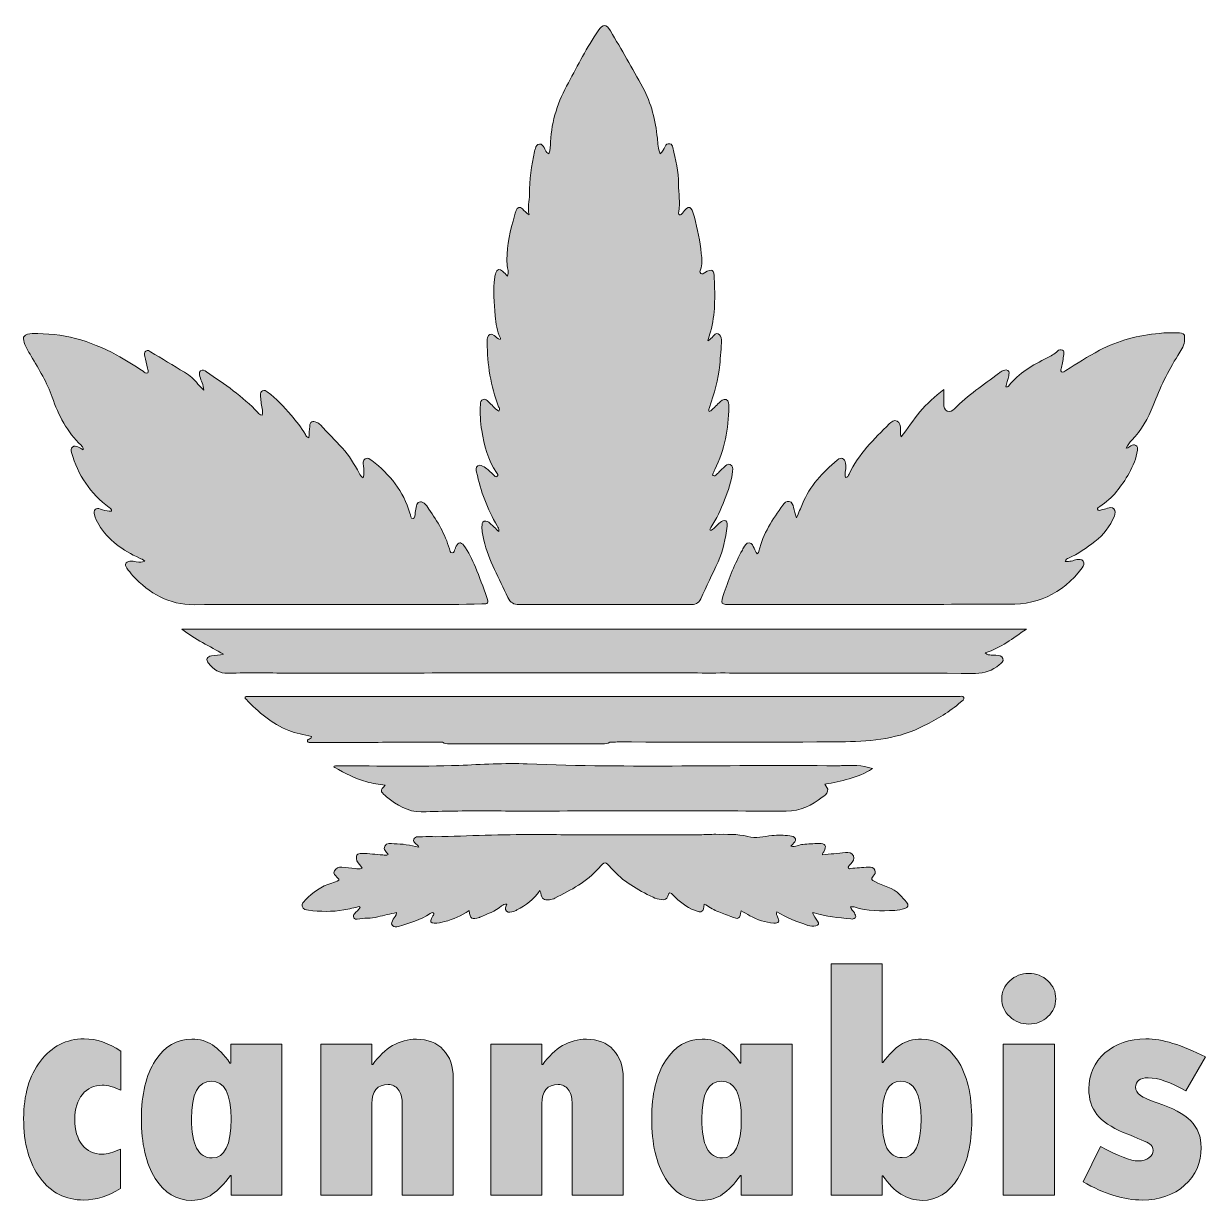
# Model space of a CAD drawing. Extents: x 540 to 1514, y -1447 to -477.
import ezdxf

# ---------------------------------------------------------------- set-up
doc = ezdxf.new("R2010")
doc.units = 0
doc.header["$MEASUREMENT"] = 0
doc.layers.add('katman 1', color=7, linetype='Continuous')

# ---------------------------------------------------------------- blocks, each defined once
blk = doc.blocks.new('block 2')
at = {"layer": 'katman 1', "true_color": 0xca2227}
h = blk.add_hatch(color=242, dxfattribs=at)
h.dxf.hatch_style = 2
edge = h.paths.add_edge_path()
edge.add_spline(control_points=[(1105.09, -796.6), (1108.51, -794.68), (1110.57, -791.64), (1113.27, -789.33), (1114.96, -787.88), (1116.56, -785.69), (1119.09, -786.73), (1121.63, -787.78), (1121.27, -790.39), (1121.25, -792.66), (1121.11, -810.7), (1117.79, -828.03), (1109.68, -844.29), (1109.26, -845.12), (1108.86, -845.98), (1108.58, -846.85), (1108.33, -847.67), (1107.27, -848.6), (1108.28, -849.35), (1109.37, -850.14), (1110.26, -849.15), (1111.02, -848.44), (1113.16, -846.44), (1115.29, -844.43), (1117.35, -842.36), (1118.78, -840.92), (1120.18, -839.16), (1122.43, -840.15), (1124.84, -841.2), (1124.64, -843.57), (1124.42, -845.71), (1123.58, -854), (1120.6, -861.7), (1117.65, -869.37), (1114.6, -877.31), (1111.29, -885.15), (1106.42, -892.21), (1106.01, -892.8), (1105.39, -893.49), (1105.88, -894.45), (1107.64, -894.43), (1108.61, -893.09), (1109.74, -892.07), (1111.23, -890.74), (1112.57, -889.23), (1114.15, -888.04), (1115.47, -887.05), (1116.91, -885.6), (1118.79, -886.78), (1120.44, -887.82), (1120.09, -889.62), (1119.89, -891.15), (1118.6, -901.19), (1116.69, -911.09), (1112.4, -920.36), (1107.67, -930.6), (1102.8, -940.79), (1098.11, -951.06), (1096.32, -954.99), (1093.2, -955.73), (1089.31, -955.72), (1048.59, -955.68), (1007.87, -955.71), (967.15, -955.72), (960.9, -955.72), (954.63, -955.58), (948.38, -955.71), (943.87, -955.8), (940.87, -954.09), (939, -949.85), (932.11, -934.2), (923.03, -919.49), (919.16, -902.57), (918.33, -898.94), (917.55, -895.3), (917.65, -891.55), (917.7, -889.83), (917.6, -887.85), (919.5, -887.06), (921.46, -886.25), (923.07, -887.43), (924.46, -888.77), (926.64, -890.86), (928.81, -892.94), (931.48, -895.51), (931.81, -893.09), (930.81, -892.05), (930.14, -890.88), (922.19, -876.94), (916.54, -862.12), (913.19, -846.42), (912.8, -844.64), (912.38, -842.61), (914.26, -841.29), (916.18, -839.93), (917.76, -841.32), (919.37, -842.21), (922.45, -843.9), (924.73, -846.55), (927.29, -848.87), (928.07, -849.58), (928.95, -850.73), (929.99, -850.03), (931.38, -849.1), (930.31, -847.78), (929.7, -846.89), (922.46, -836.46), (919.6, -824.46), (917.44, -812.25), (916.2, -805.17), (916.02, -797.97), (916.29, -790.78), (916.36, -788.96), (916.75, -787.28), (918.68, -786.58), (920.54, -785.9), (921.57, -787.26), (922.79, -788.33), (925.73, -790.9), (928.14, -794.11), (931.54, -796.21), (932.68, -794.61), (931.75, -793.56), (931.35, -792.52), (924.74, -775.44), (922.13, -757.65), (921.89, -739.45), (921.88, -738.26), (921.83, -737.03), (922.09, -735.88), (922.84, -732.64), (924.98, -731.87), (927.7, -733.75), (929.31, -734.86), (930.39, -736.75), (932.63, -737.15), (932.73, -736.77), (933, -736.32), (932.88, -736.08), (929.91, -730.27), (928.98, -723.93), (928.59, -717.57), (927.95, -706.98), (926.6, -696.37), (928.11, -685.74), (928.27, -684.57), (928.54, -683.38), (928.97, -682.28), (930.22, -679.07), (932.14, -678.61), (934.67, -680.89), (936.01, -682.09), (937.27, -683.38), (938.8, -684.84), (940.04, -681.48), (938.72, -678.81), (938.5, -676.11), (937.48, -663.57), (940.04, -651.51), (943.25, -639.53), (944.03, -636.58), (944.76, -633.59), (945.82, -630.74), (946.82, -628.02), (948.76, -627.34), (951.03, -629.46), (952.75, -631.06), (954.28, -632.87), (956.44, -634.37), (955.16, -628.53), (956.78, -622.99), (956.81, -617.4), (956.86, -605.52), (958.38, -593.81), (960.92, -582.22), (961.12, -581.32), (961.4, -580.43), (961.67, -579.54), (962.2, -577.78), (963.23, -576.24), (965.04, -575.96), (967.07, -575.64), (967.95, -577.49), (968.89, -578.92), (970.02, -580.62), (970.24, -583.01), (972.7, -583.91), (974.23, -580.76), (974.08, -577.33), (974.22, -574.12), (975.02, -556.6), (980.5, -540.43), (988.91, -525.35), (996.93, -510.97), (1004.1, -496.1), (1013.48, -482.5), (1017.49, -476.68), (1020.09, -476.66), (1023.62, -482.59), (1032.77, -498.02), (1041.71, -513.55), (1050.32, -529.3), (1057.48, -542.4), (1060.69, -556.5), (1062.31, -571.12), (1062.78, -575.4), (1062.83, -579.79), (1064.63, -584.06), (1066.96, -582.37), (1067.47, -579.91), (1068.69, -577.93), (1069.59, -576.46), (1070.66, -575.39), (1072.54, -575.72), (1074.25, -576.02), (1074.84, -577.25), (1075.18, -578.8), (1077.36, -588.79), (1079.73, -598.77), (1079.81, -609.07), (1079.87, -616.63), (1081.34, -624.19), (1079.93, -631.76), (1079.78, -632.58), (1079.48, -633.79), (1080.48, -634.28), (1081.74, -634.9), (1082.46, -633.68), (1083.05, -632.92), (1088.16, -626.14), (1090.48, -626.35), (1092.84, -636.12), (1095.24, -646.08), (1097.66, -655.99), (1098.57, -666.22), (1098.98, -670.74), (1099.59, -675.23), (1097.83, -679.62), (1097.41, -680.65), (1097.17, -681.83), (1098.05, -682.61), (1099.18, -683.61), (1100.32, -682.63), (1101.29, -682.07), (1107.73, -678.39), (1109.06, -679.22), (1109.3, -686.76), (1109.8, -701.54), (1110.3, -716.3), (1106.17, -730.73), (1105.49, -733.11), (1104.73, -735.47), (1103.92, -738.09), (1106.01, -737.2), (1107.13, -735.68), (1108.47, -734.44), (1109.59, -733.4), (1110.42, -731.6), (1112.39, -732.47), (1114.44, -733.38), (1115.13, -735.05), (1115.13, -737.31), (1115.12, -744.25), (1114.36, -751.11), (1113.81, -758), (1112.83, -770.18), (1109.07, -781.65), (1105.36, -793.15), (1105.02, -794.13), (1104.37, -795.11), (1105.09, -796.6)], knot_values=[0, 0, 0, 0, 1, 1, 1, 2, 2, 2, 3, 3, 3, 4, 4, 4, 5, 5, 5, 6, 6, 6, 7, 7, 7, 8, 8, 8, 9, 9, 9, 10, 10, 10, 11, 11, 11, 12, 12, 12, 13, 13, 13, 14, 14, 14, 15, 15, 15, 16, 16, 16, 17, 17, 17, 18, 18, 18, 19, 19, 19, 20, 20, 20, 21, 21, 21, 22, 22, 22, 23, 23, 23, 24, 24, 24, 25, 25, 25, 26, 26, 26, 27, 27, 27, 28, 28, 28, 29, 29, 29, 30, 30, 30, 31, 31, 31, 32, 32, 32, 33, 33, 33, 34, 34, 34, 35, 35, 35, 36, 36, 36, 37, 37, 37, 38, 38, 38, 39, 39, 39, 40, 40, 40, 41, 41, 41, 42, 42, 42, 43, 43, 43, 44, 44, 44, 45, 45, 45, 46, 46, 46, 47, 47, 47, 48, 48, 48, 49, 49, 49, 50, 50, 50, 51, 51, 51, 52, 52, 52, 53, 53, 53, 54, 54, 54, 55, 55, 55, 56, 56, 56, 57, 57, 57, 58, 58, 58, 59, 59, 59, 60, 60, 60, 61, 61, 61, 62, 62, 62, 63, 63, 63, 64, 64, 64, 65, 65, 65, 66, 66, 66, 67, 67, 67, 68, 68, 68, 69, 69, 69, 70, 70, 70, 71, 71, 71, 72, 72, 72, 73, 73, 73, 74, 74, 74, 75, 75, 75, 76, 76, 76, 77, 77, 77, 78, 78, 78, 79, 79, 79, 80, 80, 80, 81, 81, 81, 82, 82, 82, 83, 83, 83, 84, 84, 84, 85, 85, 85, 86, 86, 86, 87, 87, 87, 88, 88, 88, 89, 89, 89, 90, 90, 90, 90], degree=3, periodic=1)
h = blk.add_hatch(color=242, dxfattribs=at)
h.dxf.hatch_style = 2
edge = h.paths.add_edge_path()
edge.add_spline(control_points=[(539.54, -735.12), (541.23, -732.57), (543.78, -732.28), (546.55, -732.22), (571.35, -731.6), (594.36, -737.92), (616.01, -749.81), (623.58, -753.97), (630.96, -758.4), (638.07, -763.32), (639.19, -764.09), (640.56, -765.6), (641.91, -764.5), (642.93, -763.66), (642.13, -762), (641.82, -760.72), (641.03, -757.49), (640.27, -754.27), (639.44, -751.06), (639.02, -749.41), (638.97, -747.91), (640.39, -746.68), (641.96, -745.32), (643.13, -746.61), (644.3, -747.31), (653.65, -752.89), (662.96, -758.55), (672.31, -764.13), (676.59, -766.69), (680.28, -769.85), (683.25, -773.87), (684.48, -775.53), (686.13, -776.88), (688.22, -779.02), (687.94, -774.33), (685.81, -771.19), (685.03, -767.68), (684.64, -765.98), (683.81, -764.13), (685.57, -762.95), (687.17, -761.86), (688.8, -762.69), (690.35, -763.73), (705.34, -773.83), (720.28, -784.01), (732.71, -797.35), (733.6, -798.3), (734.46, -799.38), (736.23, -799.44), (737.18, -795.75), (735.77, -792.21), (735.45, -788.62), (735.28, -786.77), (735.03, -784.93), (734.93, -783.08), (734.85, -781.59), (734.99, -780.05), (736.59, -779.33), (738.12, -778.65), (739.31, -779.45), (740.57, -780.36), (748.1, -785.75), (754.21, -792.54), (760.14, -799.56), (764.43, -804.64), (768.85, -809.59), (771.94, -815.55), (772.48, -816.59), (773.12, -817.62), (774.8, -818.09), (775.03, -814.9), (775.15, -811.8), (775.51, -808.73), (776, -804.58), (777.54, -803.84), (781.49, -805.46), (782.67, -805.94), (783.54, -806.67), (784.35, -807.53), (790.39, -813.91), (796.38, -820.33), (802.47, -826.66), (808.34, -832.78), (812.38, -840.1), (816.39, -847.44), (817.14, -848.81), (817.79, -850.3), (819.6, -851.23), (820.71, -847.8), (820.09, -844.57), (819.84, -841.33), (819.68, -839.27), (819.04, -836.89), (821.35, -835.55), (823.48, -834.3), (825.17, -835.76), (826.75, -836.96), (841.68, -848.21), (852.75, -862.26), (858.25, -880.37), (858.75, -882.04), (858.66, -884.93), (860.79, -884.7), (862.59, -884.5), (862.37, -881.67), (862.65, -879.86), (862.94, -878.02), (863.15, -876.17), (863.56, -874.37), (864.35, -870.97), (866.97, -870.01), (869.82, -872.09), (871.54, -873.36), (872.74, -875.13), (873.93, -876.9), (880.84, -887.18), (887.3, -897.68), (890.76, -909.73), (891.12, -910.99), (891.24, -913.09), (893.08, -913.02), (894.76, -912.97), (894.93, -911.03), (895.48, -909.72), (895.78, -908.98), (896, -908.21), (896.37, -907.51), (898.15, -904.03), (900.21, -903.82), (902.6, -906.96), (906.74, -912.39), (909.63, -918.49), (912.16, -924.81), (915.46, -933.07), (918.91, -941.28), (921.55, -949.78), (923.17, -954.99), (923.04, -954.96), (917.65, -955.14), (883.47, -956.28), (849.28, -955.44), (815.09, -955.52), (770.12, -955.64), (725.15, -955.48), (680.18, -955.8), (659.28, -955.94), (643.29, -946.52), (629.61, -931.87), (627.8, -929.94), (626.19, -927.8), (624.66, -925.63), (622.51, -922.57), (623.43, -920.48), (627.23, -919.99), (628.89, -919.77), (630.67, -920.09), (632.36, -920.35), (635.89, -920.88), (636.5, -920.91), (639.4, -920.02), (638.26, -918.5), (636.56, -918.08), (635.06, -917.39), (621.41, -911.12), (609.43, -902.81), (601.5, -889.65), (600.01, -887.17), (598.79, -884.44), (597.95, -881.66), (596.78, -877.82), (599.11, -875.66), (602.9, -876.9), (605.3, -877.7), (607.66, -878.61), (610.2, -878.8), (610.82, -878.85), (611.46, -878.65), (612.14, -878.57), (612.27, -876.9), (611.05, -876.41), (610.16, -875.75), (594.5, -864.18), (584.34, -848.87), (579.06, -830.2), (578.58, -828.5), (578.59, -827.16), (579.89, -825.84), (581.37, -824.32), (582.81, -825.05), (584.25, -825.75), (585.63, -826.41), (586.95, -827.17), (588.58, -828.03), (588.83, -826.09), (587.86, -825.15), (586.95, -824.29), (575.26, -813.37), (568.24, -799.63), (563.13, -784.77), (558.95, -772.61), (552.17, -761.8), (545.72, -750.8), (543.3, -746.69), (540.68, -742.66), (539.59, -737.91), (539.56, -736.98), (539.55, -736.04), (539.54, -735.12)], knot_values=[0, 0, 0, 0, 1, 1, 1, 2, 2, 2, 3, 3, 3, 4, 4, 4, 5, 5, 5, 6, 6, 6, 7, 7, 7, 8, 8, 8, 9, 9, 9, 10, 10, 10, 11, 11, 11, 12, 12, 12, 13, 13, 13, 14, 14, 14, 15, 15, 15, 16, 16, 16, 17, 17, 17, 18, 18, 18, 19, 19, 19, 20, 20, 20, 21, 21, 21, 22, 22, 22, 23, 23, 23, 24, 24, 24, 25, 25, 25, 26, 26, 26, 27, 27, 27, 28, 28, 28, 29, 29, 29, 30, 30, 30, 31, 31, 31, 32, 32, 32, 33, 33, 33, 34, 34, 34, 35, 35, 35, 36, 36, 36, 37, 37, 37, 38, 38, 38, 39, 39, 39, 40, 40, 40, 41, 41, 41, 42, 42, 42, 43, 43, 43, 44, 44, 44, 45, 45, 45, 46, 46, 46, 47, 47, 47, 48, 48, 48, 49, 49, 49, 50, 50, 50, 51, 51, 51, 52, 52, 52, 53, 53, 53, 54, 54, 54, 55, 55, 55, 56, 56, 56, 57, 57, 57, 58, 58, 58, 59, 59, 59, 60, 60, 60, 61, 61, 61, 62, 62, 62, 63, 63, 63, 64, 64, 64, 65, 65, 65, 66, 66, 66, 67, 67, 67, 68, 68, 68, 69, 69, 69, 69], degree=3, periodic=1)
h = blk.add_hatch(color=242, dxfattribs=at)
h.dxf.hatch_style = 2
edge = h.paths.add_edge_path()
edge.add_spline(control_points=[(1497.28, -738.86), (1496.22, -743.03), (1494.03, -746.64), (1491.73, -750.2), (1483.35, -763.21), (1476.92, -777.19), (1471.28, -791.55), (1467.11, -802.16), (1461.67, -811.96), (1453.7, -820.25), (1451.98, -822.05), (1450.24, -823.92), (1449.13, -826.67), (1450.92, -826.66), (1451.76, -825.31), (1452.93, -824.74), (1454.3, -824.08), (1455.68, -823.58), (1457.09, -824.42), (1458.58, -825.31), (1458.66, -826.82), (1458.42, -828.31), (1457.33, -835.08), (1454.82, -841.4), (1451.48, -847.29), (1445.32, -858.11), (1437.97, -867.99), (1427.23, -874.84), (1426.37, -875.39), (1425.02, -875.95), (1425.5, -877.15), (1426.09, -878.61), (1427.5, -878), (1428.65, -877.68), (1430.31, -877.22), (1431.97, -876.74), (1433.63, -876.31), (1435.4, -875.86), (1437.39, -874.91), (1438.8, -876.71), (1440.17, -878.46), (1440.25, -880.51), (1439.29, -882.71), (1435.67, -891.05), (1430.62, -898.27), (1423.3, -903.73), (1416.37, -908.89), (1409.39, -913.97), (1401.42, -917.5), (1400.41, -917.95), (1399.15, -918.34), (1398.85, -920.05), (1402.26, -920.72), (1405.31, -919.17), (1408.47, -918.67), (1410.44, -918.35), (1412.19, -918.11), (1413.46, -919.96), (1414.84, -921.97), (1413.92, -923.68), (1412.66, -925.39), (1396.42, -947.56), (1374.25, -956.83), (1347.22, -955.35), (1341.76, -955.05), (1336.33, -955.45), (1330.88, -955.46), (1262.1, -955.57), (1193.32, -955.64), (1124.53, -955.68), (1113.99, -955.69), (1114.17, -955.65), (1117.44, -945.84), (1121.48, -933.72), (1126.21, -921.92), (1132.45, -910.75), (1132.78, -910.17), (1132.99, -909.52), (1133.36, -908.98), (1134.62, -907.17), (1135.49, -904.61), (1138.17, -904.77), (1140.71, -904.92), (1141.19, -907.43), (1142.08, -909.32), (1142.81, -910.86), (1143.35, -912.51), (1144.67, -913.74), (1145.73, -913.32), (1145.87, -912.38), (1146.08, -911.53), (1149.57, -897.28), (1157.38, -885.28), (1165.82, -873.61), (1167.14, -871.79), (1168.85, -870.32), (1171.14, -870.74), (1173.55, -871.18), (1174.08, -873.5), (1174.75, -875.56), (1175.61, -878.13), (1175.31, -881.05), (1177.2, -884.05), (1178.92, -879.96), (1180.51, -876.37), (1181.97, -872.74), (1187.92, -857.81), (1198.73, -846.71), (1210.67, -836.55), (1214.1, -833.63), (1216.88, -834.87), (1217.61, -839.29), (1217.93, -841.29), (1217.76, -843.26), (1217.51, -845.25), (1217.28, -847.07), (1217.05, -848.92), (1217.61, -850.97), (1219.39, -850.78), (1219.84, -849.41), (1220.45, -848.12), (1228.21, -831.67), (1241.09, -819.26), (1253.65, -806.64), (1255.18, -805.1), (1257.45, -803.18), (1260.02, -804.46), (1262.61, -805.74), (1262.85, -808.41), (1262.81, -811.05), (1262.77, -813.11), (1262.8, -815.16), (1263.32, -817.5), (1268.74, -810.67), (1273.32, -803.32), (1278.87, -796.68), (1284.53, -789.92), (1291.25, -784.46), (1298.64, -778.26), (1298.64, -782.88), (1298.67, -786.67), (1298.62, -790.47), (1298.59, -792.86), (1298.98, -795.03), (1301.43, -796.14), (1303.96, -797.29), (1305.81, -795.87), (1307.44, -794.24), (1318.47, -783.16), (1331.36, -774.42), (1343.82, -765.13), (1344.68, -764.49), (1345.55, -763.87), (1346.44, -763.3), (1347.97, -762.32), (1349.76, -761.74), (1351.32, -762.72), (1352.88, -763.69), (1352.49, -765.64), (1352.17, -767.13), (1351.51, -770.19), (1350.57, -773.19), (1349.73, -776.25), (1351, -776.43), (1351.66, -775.94), (1352.15, -775.33), (1360.58, -764.75), (1371.88, -758.11), (1383.81, -752.34), (1386.94, -750.83), (1389.93, -749.15), (1392.45, -746.72), (1393.62, -745.6), (1395, -745.16), (1396.46, -745.83), (1397.97, -746.52), (1397.81, -748.09), (1397.63, -749.36), (1397.09, -753.03), (1396.4, -756.69), (1395.72, -760.34), (1395.5, -761.5), (1394.75, -762.98), (1395.74, -763.73), (1397.01, -764.7), (1398.18, -763.24), (1399.26, -762.6), (1408.51, -757.11), (1417.43, -751.1), (1426.95, -746.04), (1442.46, -737.82), (1459.08, -733.72), (1476.43, -732.05), (1481.48, -731.56), (1486.51, -731.43), (1491.57, -731.51), (1493.71, -731.55), (1495.84, -731.67), (1497.28, -733.62), (1497.28, -735.37), (1497.28, -737.11), (1497.28, -738.86)], knot_values=[0, 0, 0, 0, 1, 1, 1, 2, 2, 2, 3, 3, 3, 4, 4, 4, 5, 5, 5, 6, 6, 6, 7, 7, 7, 8, 8, 8, 9, 9, 9, 10, 10, 10, 11, 11, 11, 12, 12, 12, 13, 13, 13, 14, 14, 14, 15, 15, 15, 16, 16, 16, 17, 17, 17, 18, 18, 18, 19, 19, 19, 20, 20, 20, 21, 21, 21, 22, 22, 22, 23, 23, 23, 24, 24, 24, 25, 25, 25, 26, 26, 26, 27, 27, 27, 28, 28, 28, 29, 29, 29, 30, 30, 30, 31, 31, 31, 32, 32, 32, 33, 33, 33, 34, 34, 34, 35, 35, 35, 36, 36, 36, 37, 37, 37, 38, 38, 38, 39, 39, 39, 40, 40, 40, 41, 41, 41, 42, 42, 42, 43, 43, 43, 44, 44, 44, 45, 45, 45, 46, 46, 46, 47, 47, 47, 48, 48, 48, 49, 49, 49, 50, 50, 50, 51, 51, 51, 52, 52, 52, 53, 53, 53, 54, 54, 54, 55, 55, 55, 56, 56, 56, 57, 57, 57, 58, 58, 58, 59, 59, 59, 60, 60, 60, 61, 61, 61, 62, 62, 62, 63, 63, 63, 64, 64, 64, 65, 65, 65, 66, 66, 66, 67, 67, 67, 67], degree=3, periodic=1)
at = {"layer": 'katman 1', "true_color": 0xcda62c}
h = blk.add_hatch(color=42, dxfattribs=at)
h.dxf.hatch_style = 2
edge = h.paths.add_edge_path()
edge.add_spline(control_points=[(1332.87, -995.51), (1334.53, -997.18), (1336.11, -997.27), (1337.66, -997.33), (1338.98, -997.39), (1340.32, -997.26), (1341.65, -997.37), (1343.96, -997.56), (1346.51, -998.06), (1347.41, -1000.27), (1348.39, -1002.66), (1345.98, -1003.97), (1344.4, -1005.3), (1338.73, -1010.09), (1332.42, -1012.49), (1324.73, -1012.46), (1262.18, -1012.25), (1199.64, -1012.53), (1137.1, -1012.18), (1116.89, -1012.06), (1096.67, -1012.22), (1076.47, -1012.04), (1043.6, -1011.75), (1010.74, -1011.95), (977.88, -1011.95), (905.9, -1011.96), (833.91, -1012.36), (761.92, -1012.22), (743.96, -1012.18), (726, -1011.82), (708.05, -1012.33), (701.09, -1012.53), (696.1, -1009.39), (692.11, -1004.12), (689.67, -1000.9), (690.64, -998.56), (694.61, -998.02), (697.76, -997.59), (700.95, -997.35), (704.38, -996.62), (693.03, -989.99), (680.92, -984.57), (669.98, -975.9), (902.34, -975.9), (1134.03, -975.9), (1366.8, -975.9), (1360.86, -979.95), (1355.74, -983.59), (1350.48, -987.01), (1345.13, -990.5), (1339.4, -993.27), (1332.87, -995.51)], knot_values=[0, 0, 0, 0, 1, 1, 1, 2, 2, 2, 3, 3, 3, 4, 4, 4, 5, 5, 5, 6, 6, 6, 7, 7, 7, 8, 8, 8, 9, 9, 9, 10, 10, 10, 11, 11, 11, 12, 12, 12, 13, 13, 13, 14, 14, 14, 15, 15, 15, 16, 16, 16, 17, 17, 17, 17], degree=3, periodic=1)
at = {"layer": 'katman 1', "true_color": 0xcda62b}
h = blk.add_hatch(color=42, dxfattribs=at)
h.dxf.hatch_style = 2
edge = h.paths.add_edge_path()
edge.add_spline(control_points=[(885, -1069.2), (868.51, -1069.23), (852.01, -1069.27), (835.52, -1069.3), (816.23, -1069.34), (796.95, -1069.37), (777.66, -1069.41), (777.4, -1069.41), (777.13, -1069.43), (776.86, -1069.41), (775.7, -1069.33), (774.05, -1069.63), (773.64, -1068.49), (773.15, -1067.11), (774.93, -1066.84), (775.79, -1066.16), (776.28, -1065.78), (777.1, -1065.75), (777.09, -1064.59), (770.79, -1063.05), (764.29, -1061.91), (758.18, -1059.48), (744.27, -1053.94), (733.27, -1044.41), (723.04, -1033.83), (722.62, -1033.39), (721.96, -1032.93), (722.3, -1032.16), (722.64, -1031.35), (723.42, -1031.64), (724.03, -1031.61), (725.09, -1031.55), (726.15, -1031.58), (727.22, -1031.58), (921.73, -1031.58), (1116.24, -1031.58), (1310.75, -1031.62), (1312.25, -1031.62), (1314.47, -1030.74), (1315.13, -1032.22), (1315.97, -1034.08), (1313.75, -1035.15), (1312.52, -1036.22), (1303.44, -1044.11), (1293.12, -1050.01), (1282.45, -1055.55), (1262, -1066.16), (1239.77, -1068.52), (1217.55, -1068.76), (1154.76, -1069.43), (1091.96, -1069), (1029.17, -1069.02), (1027.18, -1069.02), (1025.18, -1069.13), (1023.19, -1069.19), (1021.28, -1070.3), (1019.2, -1070.5), (1017.04, -1070.5), (974.93, -1070.49), (932.83, -1070.5), (890.72, -1070.48), (888.73, -1070.44), (886.69, -1070.59), (885, -1069.2)], knot_values=[0, 0, 0, 0, 1, 1, 1, 2, 2, 2, 3, 3, 3, 4, 4, 4, 5, 5, 5, 6, 6, 6, 7, 7, 7, 8, 8, 8, 9, 9, 9, 10, 10, 10, 11, 11, 11, 12, 12, 12, 13, 13, 13, 14, 14, 14, 15, 15, 15, 16, 16, 16, 17, 17, 17, 18, 18, 18, 19, 19, 19, 20, 20, 20, 21, 21, 21, 21], degree=3, periodic=1)
at = {"layer": 'katman 1', "true_color": 0x379645}
h = blk.add_hatch(color=95, dxfattribs=at)
h.dxf.hatch_style = 2
edge = h.paths.add_edge_path()
edge.add_spline(control_points=[(1214.13, -1088.33), (1222.56, -1088.38), (1231.07, -1087.72), (1239.82, -1090.99), (1233.49, -1095), (1227.12, -1097.5), (1220.5, -1099.4), (1214.04, -1101.26), (1207.46, -1102.68), (1200.58, -1103.8), (1201.21, -1105.92), (1203.61, -1107.24), (1202.78, -1109.63), (1202, -1111.89), (1200.12, -1113.28), (1198.37, -1114.62), (1189.62, -1121.33), (1180.51, -1126.14), (1168.69, -1126.08), (1097.4, -1125.73), (1026.11, -1125.63), (954.83, -1126.08), (935.83, -1126.2), (916.84, -1125.24), (897.85, -1125.93), (889.08, -1126.25), (880.29, -1126.02), (871.54, -1126.66), (860.21, -1127.49), (850.76, -1123.45), (842.11, -1116.74), (840.64, -1115.61), (839.14, -1114.5), (837.78, -1113.24), (833.63, -1109.44), (833.64, -1109.22), (837.71, -1104.65), (832.49, -1103.85), (827.47, -1103.28), (822.61, -1101.89), (813.21, -1099.2), (804.6, -1094.84), (796.17, -1090.02), (795.73, -1089.77), (795.11, -1089.61), (795.62, -1088.9), (797.05, -1088.45), (798.53, -1088.67), (799.98, -1088.67), (832.83, -1088.66), (865.71, -1089.53), (898.52, -1088.32), (917.35, -1087.63), (936.2, -1086.23), (955.01, -1087.03), (1040.06, -1090.64), (1125.14, -1087.62), (1210.19, -1088.64), (1211.5, -1088.66), (1212.86, -1088.93), (1214.13, -1088.33)], knot_values=[0, 0, 0, 0, 1, 1, 1, 2, 2, 2, 3, 3, 3, 4, 4, 4, 5, 5, 5, 6, 6, 6, 7, 7, 7, 8, 8, 8, 9, 9, 9, 10, 10, 10, 11, 11, 11, 12, 12, 12, 13, 13, 13, 14, 14, 14, 15, 15, 15, 16, 16, 16, 17, 17, 17, 18, 18, 18, 19, 19, 19, 20, 20, 20, 20], degree=3, periodic=1)
h = blk.add_hatch(color=95, dxfattribs=at)
h.dxf.hatch_style = 2
edge = h.paths.add_edge_path()
edge.add_spline(control_points=[(965.38, -1191.54), (960.15, -1198.91), (953.88, -1203.9), (946.5, -1207.52), (945.55, -1207.99), (944.6, -1208.55), (943.59, -1208.76), (941.71, -1209.17), (939.72, -1210.32), (937.95, -1208.53), (936.1, -1206.65), (937.66, -1204.82), (938.22, -1202.72), (936.47, -1202.66), (934.99, -1203.24), (933.85, -1204.25), (928.62, -1208.84), (922, -1210.69), (915.9, -1213.55), (915.78, -1213.61), (915.64, -1213.62), (915.51, -1213.67), (909.39, -1215.83), (907.65, -1214.77), (907.14, -1208.11), (900.7, -1212.18), (894, -1215.21), (886.84, -1217.17), (884, -1217.95), (881.21, -1218.59), (878.23, -1218.42), (875.38, -1218.24), (874.62, -1217.1), (876.1, -1214.59), (876.51, -1213.9), (876.86, -1213.19), (877.23, -1212.48), (877.65, -1211.67), (878.36, -1210.75), (877.44, -1209.98), (876.54, -1209.22), (875.68, -1210.04), (874.94, -1210.54), (867.01, -1215.92), (857.93, -1218.41), (848.88, -1221.05), (846.89, -1221.63), (845.04, -1221.82), (843.7, -1220.36), (842.13, -1218.65), (843.77, -1216.91), (844.41, -1215.24), (845.1, -1213.45), (847.2, -1212.39), (847.17, -1209.69), (841.88, -1210.9), (836.72, -1211.87), (831.69, -1213.29), (826.1, -1214.87), (820.28, -1213.73), (814.71, -1215.13), (813.61, -1215.41), (812.63, -1215.06), (812.06, -1213.9), (811.47, -1212.7), (811.43, -1211.64), (812.43, -1210.64), (814.05, -1208.98), (815.64, -1207.3), (817.25, -1205.63), (817.08, -1205.34), (816.91, -1205.03), (816.74, -1204.74), (812.42, -1205.65), (808.13, -1206.65), (803.79, -1207.47), (794.02, -1209.3), (784.2, -1208.77), (774.41, -1207.77), (772.38, -1207.56), (770.08, -1207.12), (769.44, -1204.5), (768.88, -1202.16), (770.52, -1200.84), (771.89, -1199.4), (778.03, -1192.93), (785.16, -1188.02), (793.77, -1185.37), (795.79, -1184.75), (797.71, -1183.84), (799.66, -1183.07), (799.81, -1181.69), (798.66, -1181.22), (798.02, -1180.48), (796.7, -1179.01), (794.73, -1177.64), (795.93, -1175.4), (797.13, -1173.16), (799.27, -1171.99), (801.94, -1172.24), (805.64, -1172.58), (809.34, -1172.91), (813.03, -1173.34), (814.84, -1173.55), (816.63, -1173.96), (818.84, -1173.14), (817.56, -1170.84), (815.34, -1169.4), (814.54, -1166.95), (813.17, -1162.75), (814.37, -1160.66), (818.71, -1160.85), (824.4, -1161.12), (830.09, -1161.69), (835.77, -1162.14), (837.18, -1162.25), (838.6, -1162.75), (840.17, -1161.79), (838.85, -1159.58), (835.96, -1157.75), (837.47, -1154.89), (839.1, -1151.77), (842.39, -1152.92), (845.07, -1152.94), (851.83, -1153.01), (858.49, -1154.03), (865.57, -1155.65), (864.06, -1153.03), (860.28, -1152.19), (861.47, -1149.24), (862.74, -1146.11), (866.16, -1147.69), (868.64, -1147.21), (872.21, -1146.51), (875.8, -1147.22), (879.37, -1147.14), (906.69, -1146.49), (934.02, -1145.25), (961.33, -1145.34), (980.2, -1145.4), (999.08, -1145.66), (1017.96, -1145.67), (1044.43, -1145.7), (1070.91, -1145.59), (1097.39, -1145.51), (1101.77, -1145.49), (1106.16, -1145.11), (1110.54, -1145.16), (1119.4, -1145.28), (1128.22, -1144.64), (1137.05, -1147.01), (1143.47, -1148.72), (1150.27, -1146.78), (1156.87, -1146.24), (1161.81, -1145.83), (1166.66, -1145.6), (1171.54, -1146.52), (1173.37, -1146.86), (1175.58, -1146.86), (1176.25, -1148.85), (1176.85, -1150.65), (1175.29, -1152.01), (1174.07, -1153.24), (1173.62, -1153.7), (1173.21, -1154.19), (1172.46, -1155.04), (1176.25, -1155.72), (1179.17, -1153.77), (1182.34, -1153.45), (1186.72, -1153.02), (1191.09, -1152.81), (1195.47, -1152.76), (1201.12, -1152.69), (1202.11, -1154.4), (1199.6, -1159.48), (1199.21, -1160.27), (1198.23, -1160.83), (1198.58, -1162.09), (1204.87, -1161.45), (1211.18, -1160.79), (1217.49, -1160.14), (1220.14, -1159.87), (1222.69, -1160.13), (1223.99, -1162.85), (1225.34, -1165.65), (1223.61, -1167.64), (1221.81, -1169.52), (1221.26, -1170.09), (1220.73, -1170.7), (1220.23, -1171.32), (1219.81, -1171.86), (1219.44, -1172.55), (1219.86, -1173.14), (1220.29, -1173.75), (1221.03, -1173.42), (1221.69, -1173.35), (1226.57, -1172.92), (1231.46, -1172.54), (1236.36, -1172.13), (1238.68, -1171.94), (1240.68, -1172.61), (1241.73, -1174.75), (1242.68, -1176.68), (1241.7, -1178.37), (1240.33, -1179.78), (1238.17, -1182.02), (1239.05, -1182.97), (1241.59, -1184.17), (1248.61, -1187.5), (1256.54, -1189.17), (1262.25, -1194.99), (1264.2, -1196.98), (1266.22, -1198.94), (1267.93, -1201.13), (1269.7, -1203.4), (1269.22, -1205.53), (1266.33, -1206.37), (1263.68, -1207.15), (1260.91, -1207.81), (1258.17, -1207.94), (1246.87, -1208.46), (1235.58, -1208.67), (1224.62, -1205.09), (1223.77, -1204.81), (1222.8, -1204.94), (1221.73, -1204.86), (1222.23, -1207.06), (1223.91, -1208.31), (1224.81, -1210.01), (1225.46, -1211.24), (1226.65, -1212.58), (1225.54, -1214.02), (1224.67, -1215.17), (1223.22, -1215.1), (1221.85, -1214.96), (1211.7, -1213.9), (1201.55, -1212.94), (1191.76, -1209.79), (1191.41, -1209.68), (1190.99, -1209.82), (1190.17, -1209.88), (1191.68, -1212.3), (1192.88, -1214.64), (1194.47, -1216.68), (1196.32, -1219.06), (1194.99, -1220.14), (1192.99, -1220.68), (1190.8, -1221.26), (1188.55, -1220.99), (1186.33, -1220.23), (1177.53, -1217.25), (1168.92, -1213.86), (1160.86, -1209.11), (1160.01, -1210.78), (1160.86, -1211.98), (1161.53, -1213.28), (1163.38, -1216.87), (1162.38, -1218.65), (1158.31, -1218.36), (1151.35, -1217.86), (1144.83, -1215.64), (1138.7, -1212.34), (1136.27, -1211.03), (1133.89, -1209.62), (1131.4, -1208.21), (1130.31, -1215.13), (1129.59, -1215.55), (1122.95, -1213.04), (1119.11, -1211.59), (1115.34, -1209.93), (1111.51, -1208.45), (1107.79, -1207.02), (1104.56, -1204.67), (1100.98, -1202.68), (1100.43, -1209.43), (1099.24, -1210.13), (1093.08, -1207.84), (1086.04, -1205.23), (1080.41, -1200.66), (1075.4, -1195.23), (1073.33, -1192.99), (1071.84, -1192.03), (1070.88, -1196.1), (1070.27, -1198.72), (1068.11, -1199.59), (1065.58, -1199.03), (1063.26, -1198.52), (1060.83, -1198.08), (1058.73, -1197.05), (1046.08, -1190.79), (1033.71, -1184.14), (1024.32, -1173.11), (1019.32, -1167.24), (1019.02, -1167.3), (1014.09, -1172.95), (1004.13, -1184.34), (991, -1191.06), (977.87, -1197.8), (976.49, -1198.51), (974.86, -1198.87), (973.3, -1199.08), (968.61, -1199.74), (967.07, -1198.52), (966.25, -1193.81), (966.16, -1193.29), (965.89, -1192.84), (965.38, -1191.54)], knot_values=[0, 0, 0, 0, 1, 1, 1, 2, 2, 2, 3, 3, 3, 4, 4, 4, 5, 5, 5, 6, 6, 6, 7, 7, 7, 8, 8, 8, 9, 9, 9, 10, 10, 10, 11, 11, 11, 12, 12, 12, 13, 13, 13, 14, 14, 14, 15, 15, 15, 16, 16, 16, 17, 17, 17, 18, 18, 18, 19, 19, 19, 20, 20, 20, 21, 21, 21, 22, 22, 22, 23, 23, 23, 24, 24, 24, 25, 25, 25, 26, 26, 26, 27, 27, 27, 28, 28, 28, 29, 29, 29, 30, 30, 30, 31, 31, 31, 32, 32, 32, 33, 33, 33, 34, 34, 34, 35, 35, 35, 36, 36, 36, 37, 37, 37, 38, 38, 38, 39, 39, 39, 40, 40, 40, 41, 41, 41, 42, 42, 42, 43, 43, 43, 44, 44, 44, 45, 45, 45, 46, 46, 46, 47, 47, 47, 48, 48, 48, 49, 49, 49, 50, 50, 50, 51, 51, 51, 52, 52, 52, 53, 53, 53, 54, 54, 54, 55, 55, 55, 56, 56, 56, 57, 57, 57, 58, 58, 58, 59, 59, 59, 60, 60, 60, 61, 61, 61, 62, 62, 62, 63, 63, 63, 64, 64, 64, 65, 65, 65, 66, 66, 66, 67, 67, 67, 68, 68, 68, 69, 69, 69, 70, 70, 70, 71, 71, 71, 72, 72, 72, 73, 73, 73, 74, 74, 74, 75, 75, 75, 76, 76, 76, 77, 77, 77, 78, 78, 78, 79, 79, 79, 80, 80, 80, 81, 81, 81, 82, 82, 82, 83, 83, 83, 84, 84, 84, 85, 85, 85, 86, 86, 86, 87, 87, 87, 88, 88, 88, 89, 89, 89, 90, 90, 90, 91, 91, 91, 92, 92, 92, 93, 93, 93, 94, 94, 94, 95, 95, 95, 96, 96, 96, 97, 97, 97, 98, 98, 98, 99, 99, 99, 100, 100, 100, 101, 101, 101, 102, 102, 102, 102], degree=3, periodic=1)
at = {"layer": 'katman 1', "lineweight": 0}
for points, knots in [([(1105.09, -796.6), (1108.51, -794.68), (1110.57, -791.64), (1113.27, -789.33), (1114.96, -787.88), (1116.56, -785.69), (1119.09, -786.73), (1121.63, -787.78), (1121.27, -790.39), (1121.25, -792.66), (1121.11, -810.7), (1117.79, -828.03), (1109.68, -844.29), (1109.26, -845.12), (1108.86, -845.98), (1108.58, -846.85), (1108.33, -847.67), (1107.27, -848.6), (1108.28, -849.35), (1109.37, -850.14), (1110.26, -849.15), (1111.02, -848.44), (1113.16, -846.44), (1115.29, -844.43), (1117.35, -842.36), (1118.78, -840.92), (1120.18, -839.16), (1122.43, -840.15), (1124.84, -841.2), (1124.64, -843.57), (1124.42, -845.71), (1123.58, -854), (1120.6, -861.7), (1117.65, -869.37), (1114.6, -877.31), (1111.29, -885.15), (1106.42, -892.21), (1106.01, -892.8), (1105.39, -893.49), (1105.88, -894.45), (1107.64, -894.43), (1108.61, -893.09), (1109.74, -892.07), (1111.23, -890.74), (1112.57, -889.23), (1114.15, -888.04), (1115.47, -887.05), (1116.91, -885.6), (1118.79, -886.78), (1120.44, -887.82), (1120.09, -889.62), (1119.89, -891.15), (1118.6, -901.19), (1116.69, -911.09), (1112.4, -920.36), (1107.67, -930.6), (1102.8, -940.79), (1098.11, -951.06), (1096.32, -954.99), (1093.2, -955.73), (1089.31, -955.72), (1048.59, -955.68), (1007.87, -955.71), (967.15, -955.72), (960.9, -955.72), (954.63, -955.58), (948.38, -955.71), (943.87, -955.8), (940.87, -954.09), (939, -949.85), (932.11, -934.2), (923.03, -919.49), (919.16, -902.57), (918.33, -898.94), (917.55, -895.3), (917.65, -891.55), (917.7, -889.83), (917.6, -887.85), (919.5, -887.06), (921.46, -886.25), (923.07, -887.43), (924.46, -888.77), (926.64, -890.86), (928.81, -892.94), (931.48, -895.51), (931.81, -893.09), (930.81, -892.05), (930.14, -890.88), (922.19, -876.94), (916.54, -862.12), (913.19, -846.42), (912.8, -844.64), (912.38, -842.61), (914.26, -841.29), (916.18, -839.93), (917.76, -841.32), (919.37, -842.21), (922.45, -843.9), (924.73, -846.55), (927.29, -848.87), (928.07, -849.58), (928.95, -850.73), (929.99, -850.03), (931.38, -849.1), (930.31, -847.78), (929.7, -846.89), (922.46, -836.46), (919.6, -824.46), (917.44, -812.25), (916.2, -805.17), (916.02, -797.97), (916.29, -790.78), (916.36, -788.96), (916.75, -787.28), (918.68, -786.58), (920.54, -785.9), (921.57, -787.26), (922.79, -788.33), (925.73, -790.9), (928.14, -794.11), (931.54, -796.21), (932.68, -794.61), (931.75, -793.56), (931.35, -792.52), (924.74, -775.44), (922.13, -757.65), (921.89, -739.45), (921.88, -738.26), (921.83, -737.03), (922.09, -735.88), (922.84, -732.64), (924.98, -731.87), (927.7, -733.75), (929.31, -734.86), (930.39, -736.75), (932.63, -737.15), (932.73, -736.77), (933, -736.32), (932.88, -736.08), (929.91, -730.27), (928.98, -723.93), (928.59, -717.57), (927.95, -706.98), (926.6, -696.37), (928.11, -685.74), (928.27, -684.57), (928.54, -683.38), (928.97, -682.28), (930.22, -679.07), (932.14, -678.61), (934.67, -680.89), (936.01, -682.09), (937.27, -683.38), (938.8, -684.84), (940.04, -681.48), (938.72, -678.81), (938.5, -676.11), (937.48, -663.57), (940.04, -651.51), (943.25, -639.53), (944.03, -636.58), (944.76, -633.59), (945.82, -630.74), (946.82, -628.02), (948.76, -627.34), (951.03, -629.46), (952.75, -631.06), (954.28, -632.87), (956.44, -634.37), (955.16, -628.53), (956.78, -622.99), (956.81, -617.4), (956.86, -605.52), (958.38, -593.81), (960.92, -582.22), (961.12, -581.32), (961.4, -580.43), (961.67, -579.54), (962.2, -577.78), (963.23, -576.24), (965.04, -575.96), (967.07, -575.64), (967.95, -577.49), (968.89, -578.92), (970.02, -580.62), (970.24, -583.01), (972.7, -583.91), (974.23, -580.76), (974.08, -577.33), (974.22, -574.12), (975.02, -556.6), (980.5, -540.43), (988.91, -525.35), (996.93, -510.97), (1004.1, -496.1), (1013.48, -482.5), (1017.49, -476.68), (1020.09, -476.66), (1023.62, -482.59), (1032.77, -498.02), (1041.71, -513.55), (1050.32, -529.3), (1057.48, -542.4), (1060.69, -556.5), (1062.31, -571.12), (1062.78, -575.4), (1062.83, -579.79), (1064.63, -584.06), (1066.96, -582.37), (1067.47, -579.91), (1068.69, -577.93), (1069.59, -576.46), (1070.66, -575.39), (1072.54, -575.72), (1074.25, -576.02), (1074.84, -577.25), (1075.18, -578.8), (1077.36, -588.79), (1079.73, -598.77), (1079.81, -609.07), (1079.87, -616.63), (1081.34, -624.19), (1079.93, -631.76), (1079.78, -632.58), (1079.48, -633.79), (1080.48, -634.28), (1081.74, -634.9), (1082.46, -633.68), (1083.05, -632.92), (1088.16, -626.14), (1090.48, -626.35), (1092.84, -636.12), (1095.24, -646.08), (1097.66, -655.99), (1098.57, -666.22), (1098.98, -670.74), (1099.59, -675.23), (1097.83, -679.62), (1097.41, -680.65), (1097.17, -681.83), (1098.05, -682.61), (1099.18, -683.61), (1100.32, -682.63), (1101.29, -682.07), (1107.73, -678.39), (1109.06, -679.22), (1109.3, -686.76), (1109.8, -701.54), (1110.3, -716.3), (1106.17, -730.73), (1105.49, -733.11), (1104.73, -735.47), (1103.92, -738.09), (1106.01, -737.2), (1107.13, -735.68), (1108.47, -734.44), (1109.59, -733.4), (1110.42, -731.6), (1112.39, -732.47), (1114.44, -733.38), (1115.13, -735.05), (1115.13, -737.31), (1115.12, -744.25), (1114.36, -751.11), (1113.81, -758), (1112.83, -770.18), (1109.07, -781.65), (1105.36, -793.15), (1105.02, -794.13), (1104.37, -795.11), (1105.09, -796.6)], [0, 0, 0, 0, 1, 1, 1, 2, 2, 2, 3, 3, 3, 4, 4, 4, 5, 5, 5, 6, 6, 6, 7, 7, 7, 8, 8, 8, 9, 9, 9, 10, 10, 10, 11, 11, 11, 12, 12, 12, 13, 13, 13, 14, 14, 14, 15, 15, 15, 16, 16, 16, 17, 17, 17, 18, 18, 18, 19, 19, 19, 20, 20, 20, 21, 21, 21, 22, 22, 22, 23, 23, 23, 24, 24, 24, 25, 25, 25, 26, 26, 26, 27, 27, 27, 28, 28, 28, 29, 29, 29, 30, 30, 30, 31, 31, 31, 32, 32, 32, 33, 33, 33, 34, 34, 34, 35, 35, 35, 36, 36, 36, 37, 37, 37, 38, 38, 38, 39, 39, 39, 40, 40, 40, 41, 41, 41, 42, 42, 42, 43, 43, 43, 44, 44, 44, 45, 45, 45, 46, 46, 46, 47, 47, 47, 48, 48, 48, 49, 49, 49, 50, 50, 50, 51, 51, 51, 52, 52, 52, 53, 53, 53, 54, 54, 54, 55, 55, 55, 56, 56, 56, 57, 57, 57, 58, 58, 58, 59, 59, 59, 60, 60, 60, 61, 61, 61, 62, 62, 62, 63, 63, 63, 64, 64, 64, 65, 65, 65, 66, 66, 66, 67, 67, 67, 68, 68, 68, 69, 69, 69, 70, 70, 70, 71, 71, 71, 72, 72, 72, 73, 73, 73, 74, 74, 74, 75, 75, 75, 76, 76, 76, 77, 77, 77, 78, 78, 78, 79, 79, 79, 80, 80, 80, 81, 81, 81, 82, 82, 82, 83, 83, 83, 84, 84, 84, 85, 85, 85, 86, 86, 86, 87, 87, 87, 88, 88, 88, 89, 89, 89, 90, 90, 90, 90]), ([(539.54, -735.12), (541.23, -732.57), (543.78, -732.28), (546.55, -732.22), (571.35, -731.6), (594.36, -737.92), (616.01, -749.81), (623.58, -753.97), (630.96, -758.4), (638.07, -763.32), (639.19, -764.09), (640.56, -765.6), (641.91, -764.5), (642.93, -763.66), (642.13, -762), (641.82, -760.72), (641.03, -757.49), (640.27, -754.27), (639.44, -751.06), (639.02, -749.41), (638.97, -747.91), (640.39, -746.68), (641.96, -745.32), (643.13, -746.61), (644.3, -747.31), (653.65, -752.89), (662.96, -758.55), (672.31, -764.13), (676.59, -766.69), (680.28, -769.85), (683.25, -773.87), (684.48, -775.53), (686.13, -776.88), (688.22, -779.02), (687.94, -774.33), (685.81, -771.19), (685.03, -767.68), (684.64, -765.98), (683.81, -764.13), (685.57, -762.95), (687.17, -761.86), (688.8, -762.69), (690.35, -763.73), (705.34, -773.83), (720.28, -784.01), (732.71, -797.35), (733.6, -798.3), (734.46, -799.38), (736.23, -799.44), (737.18, -795.75), (735.77, -792.21), (735.45, -788.62), (735.28, -786.77), (735.03, -784.93), (734.93, -783.08), (734.85, -781.59), (734.99, -780.05), (736.59, -779.33), (738.12, -778.65), (739.31, -779.45), (740.57, -780.36), (748.1, -785.75), (754.21, -792.54), (760.14, -799.56), (764.43, -804.64), (768.85, -809.59), (771.94, -815.55), (772.48, -816.59), (773.12, -817.62), (774.8, -818.09), (775.03, -814.9), (775.15, -811.8), (775.51, -808.73), (776, -804.58), (777.54, -803.84), (781.49, -805.46), (782.67, -805.94), (783.54, -806.67), (784.35, -807.53), (790.39, -813.91), (796.38, -820.33), (802.47, -826.66), (808.34, -832.78), (812.38, -840.1), (816.39, -847.44), (817.14, -848.81), (817.79, -850.3), (819.6, -851.23), (820.71, -847.8), (820.09, -844.57), (819.84, -841.33), (819.68, -839.27), (819.04, -836.89), (821.35, -835.55), (823.48, -834.3), (825.17, -835.76), (826.75, -836.96), (841.68, -848.21), (852.75, -862.26), (858.25, -880.37), (858.75, -882.04), (858.66, -884.93), (860.79, -884.7), (862.59, -884.5), (862.37, -881.67), (862.65, -879.86), (862.94, -878.02), (863.15, -876.17), (863.56, -874.37), (864.35, -870.97), (866.97, -870.01), (869.82, -872.09), (871.54, -873.36), (872.74, -875.13), (873.93, -876.9), (880.84, -887.18), (887.3, -897.68), (890.76, -909.73), (891.12, -910.99), (891.24, -913.09), (893.08, -913.02), (894.76, -912.97), (894.93, -911.03), (895.48, -909.72), (895.78, -908.98), (896, -908.21), (896.37, -907.51), (898.15, -904.03), (900.21, -903.82), (902.6, -906.96), (906.74, -912.39), (909.63, -918.49), (912.16, -924.81), (915.46, -933.07), (918.91, -941.28), (921.55, -949.78), (923.17, -954.99), (923.04, -954.96), (917.65, -955.14), (883.47, -956.28), (849.28, -955.44), (815.09, -955.52), (770.12, -955.64), (725.15, -955.48), (680.18, -955.8), (659.28, -955.94), (643.29, -946.52), (629.61, -931.87), (627.8, -929.94), (626.19, -927.8), (624.66, -925.63), (622.51, -922.57), (623.43, -920.48), (627.23, -919.99), (628.89, -919.77), (630.67, -920.09), (632.36, -920.35), (635.89, -920.88), (636.5, -920.91), (639.4, -920.02), (638.26, -918.5), (636.56, -918.08), (635.06, -917.39), (621.41, -911.12), (609.43, -902.81), (601.5, -889.65), (600.01, -887.17), (598.79, -884.44), (597.95, -881.66), (596.78, -877.82), (599.11, -875.66), (602.9, -876.9), (605.3, -877.7), (607.66, -878.61), (610.2, -878.8), (610.82, -878.85), (611.46, -878.65), (612.14, -878.57), (612.27, -876.9), (611.05, -876.41), (610.16, -875.75), (594.5, -864.18), (584.34, -848.87), (579.06, -830.2), (578.58, -828.5), (578.59, -827.16), (579.89, -825.84), (581.37, -824.32), (582.81, -825.05), (584.25, -825.75), (585.63, -826.41), (586.95, -827.17), (588.58, -828.03), (588.83, -826.09), (587.86, -825.15), (586.95, -824.29), (575.26, -813.37), (568.24, -799.63), (563.13, -784.77), (558.95, -772.61), (552.17, -761.8), (545.72, -750.8), (543.3, -746.69), (540.68, -742.66), (539.59, -737.91), (539.56, -736.98), (539.55, -736.04), (539.54, -735.12)], [0, 0, 0, 0, 1, 1, 1, 2, 2, 2, 3, 3, 3, 4, 4, 4, 5, 5, 5, 6, 6, 6, 7, 7, 7, 8, 8, 8, 9, 9, 9, 10, 10, 10, 11, 11, 11, 12, 12, 12, 13, 13, 13, 14, 14, 14, 15, 15, 15, 16, 16, 16, 17, 17, 17, 18, 18, 18, 19, 19, 19, 20, 20, 20, 21, 21, 21, 22, 22, 22, 23, 23, 23, 24, 24, 24, 25, 25, 25, 26, 26, 26, 27, 27, 27, 28, 28, 28, 29, 29, 29, 30, 30, 30, 31, 31, 31, 32, 32, 32, 33, 33, 33, 34, 34, 34, 35, 35, 35, 36, 36, 36, 37, 37, 37, 38, 38, 38, 39, 39, 39, 40, 40, 40, 41, 41, 41, 42, 42, 42, 43, 43, 43, 44, 44, 44, 45, 45, 45, 46, 46, 46, 47, 47, 47, 48, 48, 48, 49, 49, 49, 50, 50, 50, 51, 51, 51, 52, 52, 52, 53, 53, 53, 54, 54, 54, 55, 55, 55, 56, 56, 56, 57, 57, 57, 58, 58, 58, 59, 59, 59, 60, 60, 60, 61, 61, 61, 62, 62, 62, 63, 63, 63, 64, 64, 64, 65, 65, 65, 66, 66, 66, 67, 67, 67, 68, 68, 68, 69, 69, 69, 69]), ([(1497.28, -738.86), (1496.22, -743.03), (1494.03, -746.64), (1491.73, -750.2), (1483.35, -763.21), (1476.92, -777.19), (1471.28, -791.55), (1467.11, -802.16), (1461.67, -811.96), (1453.7, -820.25), (1451.98, -822.05), (1450.24, -823.92), (1449.13, -826.67), (1450.92, -826.66), (1451.76, -825.31), (1452.93, -824.74), (1454.3, -824.08), (1455.68, -823.58), (1457.09, -824.42), (1458.58, -825.31), (1458.66, -826.82), (1458.42, -828.31), (1457.33, -835.08), (1454.82, -841.4), (1451.48, -847.29), (1445.32, -858.11), (1437.97, -867.99), (1427.23, -874.84), (1426.37, -875.39), (1425.02, -875.95), (1425.5, -877.15), (1426.09, -878.61), (1427.5, -878), (1428.65, -877.68), (1430.31, -877.22), (1431.97, -876.74), (1433.63, -876.31), (1435.4, -875.86), (1437.39, -874.91), (1438.8, -876.71), (1440.17, -878.46), (1440.25, -880.51), (1439.29, -882.71), (1435.67, -891.05), (1430.62, -898.27), (1423.3, -903.73), (1416.37, -908.89), (1409.39, -913.97), (1401.42, -917.5), (1400.41, -917.95), (1399.15, -918.34), (1398.85, -920.05), (1402.26, -920.72), (1405.31, -919.17), (1408.47, -918.67), (1410.44, -918.35), (1412.19, -918.11), (1413.46, -919.96), (1414.84, -921.97), (1413.92, -923.68), (1412.66, -925.39), (1396.42, -947.56), (1374.25, -956.83), (1347.22, -955.35), (1341.76, -955.05), (1336.33, -955.45), (1330.88, -955.46), (1262.1, -955.57), (1193.32, -955.64), (1124.53, -955.68), (1113.99, -955.69), (1114.17, -955.65), (1117.44, -945.84), (1121.48, -933.72), (1126.21, -921.92), (1132.45, -910.75), (1132.78, -910.17), (1132.99, -909.52), (1133.36, -908.98), (1134.62, -907.17), (1135.49, -904.61), (1138.17, -904.77), (1140.71, -904.92), (1141.19, -907.43), (1142.08, -909.32), (1142.81, -910.86), (1143.35, -912.51), (1144.67, -913.74), (1145.73, -913.32), (1145.87, -912.38), (1146.08, -911.53), (1149.57, -897.28), (1157.38, -885.28), (1165.82, -873.61), (1167.14, -871.79), (1168.85, -870.32), (1171.14, -870.74), (1173.55, -871.18), (1174.08, -873.5), (1174.75, -875.56), (1175.61, -878.13), (1175.31, -881.05), (1177.2, -884.05), (1178.92, -879.96), (1180.51, -876.37), (1181.97, -872.74), (1187.92, -857.81), (1198.73, -846.71), (1210.67, -836.55), (1214.1, -833.63), (1216.88, -834.87), (1217.61, -839.29), (1217.93, -841.29), (1217.76, -843.26), (1217.51, -845.25), (1217.28, -847.07), (1217.05, -848.92), (1217.61, -850.97), (1219.39, -850.78), (1219.84, -849.41), (1220.45, -848.12), (1228.21, -831.67), (1241.09, -819.26), (1253.65, -806.64), (1255.18, -805.1), (1257.45, -803.18), (1260.02, -804.46), (1262.61, -805.74), (1262.85, -808.41), (1262.81, -811.05), (1262.77, -813.11), (1262.8, -815.16), (1263.32, -817.5), (1268.74, -810.67), (1273.32, -803.32), (1278.87, -796.68), (1284.53, -789.92), (1291.25, -784.46), (1298.64, -778.26), (1298.64, -782.88), (1298.67, -786.67), (1298.62, -790.47), (1298.59, -792.86), (1298.98, -795.03), (1301.43, -796.14), (1303.96, -797.29), (1305.81, -795.87), (1307.44, -794.24), (1318.47, -783.16), (1331.36, -774.42), (1343.82, -765.13), (1344.68, -764.49), (1345.55, -763.87), (1346.44, -763.3), (1347.97, -762.32), (1349.76, -761.74), (1351.32, -762.72), (1352.88, -763.69), (1352.49, -765.64), (1352.17, -767.13), (1351.51, -770.19), (1350.57, -773.19), (1349.73, -776.25), (1351, -776.43), (1351.66, -775.94), (1352.15, -775.33), (1360.58, -764.75), (1371.88, -758.11), (1383.81, -752.34), (1386.94, -750.83), (1389.93, -749.15), (1392.45, -746.72), (1393.62, -745.6), (1395, -745.16), (1396.46, -745.83), (1397.97, -746.52), (1397.81, -748.09), (1397.63, -749.36), (1397.09, -753.03), (1396.4, -756.69), (1395.72, -760.34), (1395.5, -761.5), (1394.75, -762.98), (1395.74, -763.73), (1397.01, -764.7), (1398.18, -763.24), (1399.26, -762.6), (1408.51, -757.11), (1417.43, -751.1), (1426.95, -746.04), (1442.46, -737.82), (1459.08, -733.72), (1476.43, -732.05), (1481.48, -731.56), (1486.51, -731.43), (1491.57, -731.51), (1493.71, -731.55), (1495.84, -731.67), (1497.28, -733.62), (1497.28, -735.37), (1497.28, -737.11), (1497.28, -738.86)], [0, 0, 0, 0, 1, 1, 1, 2, 2, 2, 3, 3, 3, 4, 4, 4, 5, 5, 5, 6, 6, 6, 7, 7, 7, 8, 8, 8, 9, 9, 9, 10, 10, 10, 11, 11, 11, 12, 12, 12, 13, 13, 13, 14, 14, 14, 15, 15, 15, 16, 16, 16, 17, 17, 17, 18, 18, 18, 19, 19, 19, 20, 20, 20, 21, 21, 21, 22, 22, 22, 23, 23, 23, 24, 24, 24, 25, 25, 25, 26, 26, 26, 27, 27, 27, 28, 28, 28, 29, 29, 29, 30, 30, 30, 31, 31, 31, 32, 32, 32, 33, 33, 33, 34, 34, 34, 35, 35, 35, 36, 36, 36, 37, 37, 37, 38, 38, 38, 39, 39, 39, 40, 40, 40, 41, 41, 41, 42, 42, 42, 43, 43, 43, 44, 44, 44, 45, 45, 45, 46, 46, 46, 47, 47, 47, 48, 48, 48, 49, 49, 49, 50, 50, 50, 51, 51, 51, 52, 52, 52, 53, 53, 53, 54, 54, 54, 55, 55, 55, 56, 56, 56, 57, 57, 57, 58, 58, 58, 59, 59, 59, 60, 60, 60, 61, 61, 61, 62, 62, 62, 63, 63, 63, 64, 64, 64, 65, 65, 65, 66, 66, 66, 67, 67, 67, 67]), ([(1332.87, -995.51), (1334.53, -997.18), (1336.11, -997.27), (1337.66, -997.33), (1338.98, -997.39), (1340.32, -997.26), (1341.65, -997.37), (1343.96, -997.56), (1346.51, -998.06), (1347.41, -1000.27), (1348.39, -1002.66), (1345.98, -1003.97), (1344.4, -1005.3), (1338.73, -1010.09), (1332.42, -1012.49), (1324.73, -1012.46), (1262.18, -1012.25), (1199.64, -1012.53), (1137.1, -1012.18), (1116.89, -1012.06), (1096.67, -1012.22), (1076.47, -1012.04), (1043.6, -1011.75), (1010.74, -1011.95), (977.88, -1011.95), (905.9, -1011.96), (833.91, -1012.36), (761.92, -1012.22), (743.96, -1012.18), (726, -1011.82), (708.05, -1012.33), (701.09, -1012.53), (696.1, -1009.39), (692.11, -1004.12), (689.67, -1000.9), (690.64, -998.56), (694.61, -998.02), (697.76, -997.59), (700.95, -997.35), (704.38, -996.62), (693.03, -989.99), (680.92, -984.57), (669.98, -975.9), (902.34, -975.9), (1134.03, -975.9), (1366.8, -975.9), (1360.86, -979.95), (1355.74, -983.59), (1350.48, -987.01), (1345.13, -990.5), (1339.4, -993.27), (1332.87, -995.51)], [0, 0, 0, 0, 1, 1, 1, 2, 2, 2, 3, 3, 3, 4, 4, 4, 5, 5, 5, 6, 6, 6, 7, 7, 7, 8, 8, 8, 9, 9, 9, 10, 10, 10, 11, 11, 11, 12, 12, 12, 13, 13, 13, 14, 14, 14, 15, 15, 15, 16, 16, 16, 17, 17, 17, 17]), ([(885, -1069.2), (868.51, -1069.23), (852.01, -1069.27), (835.52, -1069.3), (816.23, -1069.34), (796.95, -1069.37), (777.66, -1069.41), (777.4, -1069.41), (777.13, -1069.43), (776.86, -1069.41), (775.7, -1069.33), (774.05, -1069.63), (773.64, -1068.49), (773.15, -1067.11), (774.93, -1066.84), (775.79, -1066.16), (776.28, -1065.78), (777.1, -1065.75), (777.09, -1064.59), (770.79, -1063.05), (764.29, -1061.91), (758.18, -1059.48), (744.27, -1053.94), (733.27, -1044.41), (723.04, -1033.83), (722.62, -1033.39), (721.96, -1032.93), (722.3, -1032.16), (722.64, -1031.35), (723.42, -1031.64), (724.03, -1031.61), (725.09, -1031.55), (726.15, -1031.58), (727.22, -1031.58), (921.73, -1031.58), (1116.24, -1031.58), (1310.75, -1031.62), (1312.25, -1031.62), (1314.47, -1030.74), (1315.13, -1032.22), (1315.97, -1034.08), (1313.75, -1035.15), (1312.52, -1036.22), (1303.44, -1044.11), (1293.12, -1050.01), (1282.45, -1055.55), (1262, -1066.16), (1239.77, -1068.52), (1217.55, -1068.76), (1154.76, -1069.43), (1091.96, -1069), (1029.17, -1069.02), (1027.18, -1069.02), (1025.18, -1069.13), (1023.19, -1069.19), (1021.28, -1070.3), (1019.2, -1070.5), (1017.04, -1070.5), (974.93, -1070.49), (932.83, -1070.5), (890.72, -1070.48), (888.73, -1070.44), (886.69, -1070.59), (885, -1069.2)], [0, 0, 0, 0, 1, 1, 1, 2, 2, 2, 3, 3, 3, 4, 4, 4, 5, 5, 5, 6, 6, 6, 7, 7, 7, 8, 8, 8, 9, 9, 9, 10, 10, 10, 11, 11, 11, 12, 12, 12, 13, 13, 13, 14, 14, 14, 15, 15, 15, 16, 16, 16, 17, 17, 17, 18, 18, 18, 19, 19, 19, 20, 20, 20, 21, 21, 21, 21]), ([(1214.13, -1088.33), (1222.56, -1088.38), (1231.07, -1087.72), (1239.82, -1090.99), (1233.49, -1095), (1227.12, -1097.5), (1220.5, -1099.4), (1214.04, -1101.26), (1207.46, -1102.68), (1200.58, -1103.8), (1201.21, -1105.92), (1203.61, -1107.24), (1202.78, -1109.63), (1202, -1111.89), (1200.12, -1113.28), (1198.37, -1114.62), (1189.62, -1121.33), (1180.51, -1126.14), (1168.69, -1126.08), (1097.4, -1125.73), (1026.11, -1125.63), (954.83, -1126.08), (935.83, -1126.2), (916.84, -1125.24), (897.85, -1125.93), (889.08, -1126.25), (880.29, -1126.02), (871.54, -1126.66), (860.21, -1127.49), (850.76, -1123.45), (842.11, -1116.74), (840.64, -1115.61), (839.14, -1114.5), (837.78, -1113.24), (833.63, -1109.44), (833.64, -1109.22), (837.71, -1104.65), (832.49, -1103.85), (827.47, -1103.28), (822.61, -1101.89), (813.21, -1099.2), (804.6, -1094.84), (796.17, -1090.02), (795.73, -1089.77), (795.11, -1089.61), (795.62, -1088.9), (797.05, -1088.45), (798.53, -1088.67), (799.98, -1088.67), (832.83, -1088.66), (865.71, -1089.53), (898.52, -1088.32), (917.35, -1087.63), (936.2, -1086.23), (955.01, -1087.03), (1040.06, -1090.64), (1125.14, -1087.62), (1210.19, -1088.64), (1211.5, -1088.66), (1212.86, -1088.93), (1214.13, -1088.33)], [0, 0, 0, 0, 1, 1, 1, 2, 2, 2, 3, 3, 3, 4, 4, 4, 5, 5, 5, 6, 6, 6, 7, 7, 7, 8, 8, 8, 9, 9, 9, 10, 10, 10, 11, 11, 11, 12, 12, 12, 13, 13, 13, 14, 14, 14, 15, 15, 15, 16, 16, 16, 17, 17, 17, 18, 18, 18, 19, 19, 19, 20, 20, 20, 20]), ([(965.38, -1191.54), (960.15, -1198.91), (953.88, -1203.9), (946.5, -1207.52), (945.55, -1207.99), (944.6, -1208.55), (943.59, -1208.76), (941.71, -1209.17), (939.72, -1210.32), (937.95, -1208.53), (936.1, -1206.65), (937.66, -1204.82), (938.22, -1202.72), (936.47, -1202.66), (934.99, -1203.24), (933.85, -1204.25), (928.62, -1208.84), (922, -1210.69), (915.9, -1213.55), (915.78, -1213.61), (915.64, -1213.62), (915.51, -1213.67), (909.39, -1215.83), (907.65, -1214.77), (907.14, -1208.11), (900.7, -1212.18), (894, -1215.21), (886.84, -1217.17), (884, -1217.95), (881.21, -1218.59), (878.23, -1218.42), (875.38, -1218.24), (874.62, -1217.1), (876.1, -1214.59), (876.51, -1213.9), (876.86, -1213.19), (877.23, -1212.48), (877.65, -1211.67), (878.36, -1210.75), (877.44, -1209.98), (876.54, -1209.22), (875.68, -1210.04), (874.94, -1210.54), (867.01, -1215.92), (857.93, -1218.41), (848.88, -1221.05), (846.89, -1221.63), (845.04, -1221.82), (843.7, -1220.36), (842.13, -1218.65), (843.77, -1216.91), (844.41, -1215.24), (845.1, -1213.45), (847.2, -1212.39), (847.17, -1209.69), (841.88, -1210.9), (836.72, -1211.87), (831.69, -1213.29), (826.1, -1214.87), (820.28, -1213.73), (814.71, -1215.13), (813.61, -1215.41), (812.63, -1215.06), (812.06, -1213.9), (811.47, -1212.7), (811.43, -1211.64), (812.43, -1210.64), (814.05, -1208.98), (815.64, -1207.3), (817.25, -1205.63), (817.08, -1205.34), (816.91, -1205.03), (816.74, -1204.74), (812.42, -1205.65), (808.13, -1206.65), (803.79, -1207.47), (794.02, -1209.3), (784.2, -1208.77), (774.41, -1207.77), (772.38, -1207.56), (770.08, -1207.12), (769.44, -1204.5), (768.88, -1202.16), (770.52, -1200.84), (771.89, -1199.4), (778.03, -1192.93), (785.16, -1188.02), (793.77, -1185.37), (795.79, -1184.75), (797.71, -1183.84), (799.66, -1183.07), (799.81, -1181.69), (798.66, -1181.22), (798.02, -1180.48), (796.7, -1179.01), (794.73, -1177.64), (795.93, -1175.4), (797.13, -1173.16), (799.27, -1171.99), (801.94, -1172.24), (805.64, -1172.58), (809.34, -1172.91), (813.03, -1173.34), (814.84, -1173.55), (816.63, -1173.96), (818.84, -1173.14), (817.56, -1170.84), (815.34, -1169.4), (814.54, -1166.95), (813.17, -1162.75), (814.37, -1160.66), (818.71, -1160.85), (824.4, -1161.12), (830.09, -1161.69), (835.77, -1162.14), (837.18, -1162.25), (838.6, -1162.75), (840.17, -1161.79), (838.85, -1159.58), (835.96, -1157.75), (837.47, -1154.89), (839.1, -1151.77), (842.39, -1152.92), (845.07, -1152.94), (851.83, -1153.01), (858.49, -1154.03), (865.57, -1155.65), (864.06, -1153.03), (860.28, -1152.19), (861.47, -1149.24), (862.74, -1146.11), (866.16, -1147.69), (868.64, -1147.21), (872.21, -1146.51), (875.8, -1147.22), (879.37, -1147.14), (906.69, -1146.49), (934.02, -1145.25), (961.33, -1145.34), (980.2, -1145.4), (999.08, -1145.66), (1017.96, -1145.67), (1044.43, -1145.7), (1070.91, -1145.59), (1097.39, -1145.51), (1101.77, -1145.49), (1106.16, -1145.11), (1110.54, -1145.16), (1119.4, -1145.28), (1128.22, -1144.64), (1137.05, -1147.01), (1143.47, -1148.72), (1150.27, -1146.78), (1156.87, -1146.24), (1161.81, -1145.83), (1166.66, -1145.6), (1171.54, -1146.52), (1173.37, -1146.86), (1175.58, -1146.86), (1176.25, -1148.85), (1176.85, -1150.65), (1175.29, -1152.01), (1174.07, -1153.24), (1173.62, -1153.7), (1173.21, -1154.19), (1172.46, -1155.04), (1176.25, -1155.72), (1179.17, -1153.77), (1182.34, -1153.45), (1186.72, -1153.02), (1191.09, -1152.81), (1195.47, -1152.76), (1201.12, -1152.69), (1202.11, -1154.4), (1199.6, -1159.48), (1199.21, -1160.27), (1198.23, -1160.83), (1198.58, -1162.09), (1204.87, -1161.45), (1211.18, -1160.79), (1217.49, -1160.14), (1220.14, -1159.87), (1222.69, -1160.13), (1223.99, -1162.85), (1225.34, -1165.65), (1223.61, -1167.64), (1221.81, -1169.52), (1221.26, -1170.09), (1220.73, -1170.7), (1220.23, -1171.32), (1219.81, -1171.86), (1219.44, -1172.55), (1219.86, -1173.14), (1220.29, -1173.75), (1221.03, -1173.42), (1221.69, -1173.35), (1226.57, -1172.92), (1231.46, -1172.54), (1236.36, -1172.13), (1238.68, -1171.94), (1240.68, -1172.61), (1241.73, -1174.75), (1242.68, -1176.68), (1241.7, -1178.37), (1240.33, -1179.78), (1238.17, -1182.02), (1239.05, -1182.97), (1241.59, -1184.17), (1248.61, -1187.5), (1256.54, -1189.17), (1262.25, -1194.99), (1264.2, -1196.98), (1266.22, -1198.94), (1267.93, -1201.13), (1269.7, -1203.4), (1269.22, -1205.53), (1266.33, -1206.37), (1263.68, -1207.15), (1260.91, -1207.81), (1258.17, -1207.94), (1246.87, -1208.46), (1235.58, -1208.67), (1224.62, -1205.09), (1223.77, -1204.81), (1222.8, -1204.94), (1221.73, -1204.86), (1222.23, -1207.06), (1223.91, -1208.31), (1224.81, -1210.01), (1225.46, -1211.24), (1226.65, -1212.58), (1225.54, -1214.02), (1224.67, -1215.17), (1223.22, -1215.1), (1221.85, -1214.96), (1211.7, -1213.9), (1201.55, -1212.94), (1191.76, -1209.79), (1191.41, -1209.68), (1190.99, -1209.82), (1190.17, -1209.88), (1191.68, -1212.3), (1192.88, -1214.64), (1194.47, -1216.68), (1196.32, -1219.06), (1194.99, -1220.14), (1192.99, -1220.68), (1190.8, -1221.26), (1188.55, -1220.99), (1186.33, -1220.23), (1177.53, -1217.25), (1168.92, -1213.86), (1160.86, -1209.11), (1160.01, -1210.78), (1160.86, -1211.98), (1161.53, -1213.28), (1163.38, -1216.87), (1162.38, -1218.65), (1158.31, -1218.36), (1151.35, -1217.86), (1144.83, -1215.64), (1138.7, -1212.34), (1136.27, -1211.03), (1133.89, -1209.62), (1131.4, -1208.21), (1130.31, -1215.13), (1129.59, -1215.55), (1122.95, -1213.04), (1119.11, -1211.59), (1115.34, -1209.93), (1111.51, -1208.45), (1107.79, -1207.02), (1104.56, -1204.67), (1100.98, -1202.68), (1100.43, -1209.43), (1099.24, -1210.13), (1093.08, -1207.84), (1086.04, -1205.23), (1080.41, -1200.66), (1075.4, -1195.23), (1073.33, -1192.99), (1071.84, -1192.03), (1070.88, -1196.1), (1070.27, -1198.72), (1068.11, -1199.59), (1065.58, -1199.03), (1063.26, -1198.52), (1060.83, -1198.08), (1058.73, -1197.05), (1046.08, -1190.79), (1033.71, -1184.14), (1024.32, -1173.11), (1019.32, -1167.24), (1019.02, -1167.3), (1014.09, -1172.95), (1004.13, -1184.34), (991, -1191.06), (977.87, -1197.8), (976.49, -1198.51), (974.86, -1198.87), (973.3, -1199.08), (968.61, -1199.74), (967.07, -1198.52), (966.25, -1193.81), (966.16, -1193.29), (965.89, -1192.84), (965.38, -1191.54)], [0, 0, 0, 0, 1, 1, 1, 2, 2, 2, 3, 3, 3, 4, 4, 4, 5, 5, 5, 6, 6, 6, 7, 7, 7, 8, 8, 8, 9, 9, 9, 10, 10, 10, 11, 11, 11, 12, 12, 12, 13, 13, 13, 14, 14, 14, 15, 15, 15, 16, 16, 16, 17, 17, 17, 18, 18, 18, 19, 19, 19, 20, 20, 20, 21, 21, 21, 22, 22, 22, 23, 23, 23, 24, 24, 24, 25, 25, 25, 26, 26, 26, 27, 27, 27, 28, 28, 28, 29, 29, 29, 30, 30, 30, 31, 31, 31, 32, 32, 32, 33, 33, 33, 34, 34, 34, 35, 35, 35, 36, 36, 36, 37, 37, 37, 38, 38, 38, 39, 39, 39, 40, 40, 40, 41, 41, 41, 42, 42, 42, 43, 43, 43, 44, 44, 44, 45, 45, 45, 46, 46, 46, 47, 47, 47, 48, 48, 48, 49, 49, 49, 50, 50, 50, 51, 51, 51, 52, 52, 52, 53, 53, 53, 54, 54, 54, 55, 55, 55, 56, 56, 56, 57, 57, 57, 58, 58, 58, 59, 59, 59, 60, 60, 60, 61, 61, 61, 62, 62, 62, 63, 63, 63, 64, 64, 64, 65, 65, 65, 66, 66, 66, 67, 67, 67, 68, 68, 68, 69, 69, 69, 70, 70, 70, 71, 71, 71, 72, 72, 72, 73, 73, 73, 74, 74, 74, 75, 75, 75, 76, 76, 76, 77, 77, 77, 78, 78, 78, 79, 79, 79, 80, 80, 80, 81, 81, 81, 82, 82, 82, 83, 83, 83, 84, 84, 84, 85, 85, 85, 86, 86, 86, 87, 87, 87, 88, 88, 88, 89, 89, 89, 90, 90, 90, 91, 91, 91, 92, 92, 92, 93, 93, 93, 94, 94, 94, 95, 95, 95, 96, 96, 96, 97, 97, 97, 98, 98, 98, 99, 99, 99, 100, 100, 100, 101, 101, 101, 102, 102, 102, 102])]:
    blk.add_open_spline(points, degree=3, knots=knots, dxfattribs=at)
blk = doc.blocks.new('block 3')
at = {"layer": 'katman 1', "true_color": 0x379645}
h = blk.add_hatch(color=95, dxfattribs=at)
h.dxf.hatch_style = 2
edge = h.paths.add_edge_path()
edge.add_spline(control_points=[(1205.68, -1251.92), (1205.68, -1251.92), (1247.73, -1251.92), (1247.73, -1251.92), (1247.73, -1251.92), (1247.73, -1333.2), (1247.73, -1333.2), (1247.73, -1333.2), (1248.45, -1333.2), (1248.45, -1333.2), (1253.57, -1326.61), (1258.38, -1321.78), (1262.88, -1318.71), (1267.37, -1315.64), (1273.15, -1314.1), (1280.21, -1314.1), (1292, -1314.1), (1301.86, -1319.86), (1309.79, -1331.37), (1317.71, -1342.89), (1321.68, -1359.4), (1321.68, -1380.89), (1321.68, -1400.76), (1317.88, -1416.75), (1310.29, -1428.85), (1302.7, -1440.95), (1292.87, -1447), (1280.79, -1447), (1268.22, -1447), (1257.44, -1440.23), (1248.45, -1426.68), (1248.45, -1426.68), (1247.73, -1426.68), (1247.73, -1426.68), (1247.73, -1426.68), (1247.73, -1442.8), (1247.73, -1442.8), (1247.73, -1442.8), (1205.68, -1442.8), (1205.68, -1442.8), (1205.68, -1442.8), (1205.68, -1251.92), (1205.68, -1251.92)], knot_values=[0, 0, 0, 0, 1, 1, 1, 2, 2, 2, 3, 3, 3, 4, 4, 4, 5, 5, 5, 6, 6, 6, 7, 7, 7, 8, 8, 8, 9, 9, 9, 10, 10, 10, 11, 11, 11, 12, 12, 12, 13, 13, 13, 14, 14, 14, 14], degree=3, periodic=1)
edge = h.paths.add_edge_path()
edge.add_spline(control_points=[(1279.92, -1379.8), (1279.92, -1359.12), (1274.26, -1348.78), (1262.95, -1348.78), (1252.8, -1348.78), (1247.73, -1358.76), (1247.73, -1378.72), (1247.73, -1390.19), (1249.05, -1398.57), (1251.71, -1403.85), (1254.37, -1409.14), (1258.6, -1411.78), (1264.4, -1411.78), (1274.74, -1411.78), (1279.92, -1401.12), (1279.92, -1379.8)], knot_values=[0, 0, 0, 0, 1, 1, 1, 2, 2, 2, 3, 3, 3, 4, 4, 4, 5, 5, 5, 5], degree=3, periodic=1)
h = blk.add_hatch(color=95, dxfattribs=at)
h.dxf.hatch_style = 2
edge = h.paths.add_edge_path()
edge.add_spline(control_points=[(1346.47, -1280.77), (1346.47, -1274.99), (1348.65, -1270.07), (1353, -1266.01), (1357.35, -1261.94), (1362.57, -1259.91), (1368.66, -1259.91), (1374.84, -1259.91), (1380.11, -1261.94), (1384.46, -1266.01), (1388.81, -1270.07), (1390.99, -1274.99), (1390.99, -1280.77), (1390.99, -1286.46), (1388.81, -1291.36), (1384.46, -1295.47), (1380.11, -1299.58), (1374.84, -1301.64), (1368.66, -1301.64), (1362.66, -1301.64), (1357.47, -1299.58), (1353.07, -1295.47), (1348.67, -1291.36), (1346.47, -1286.46), (1346.47, -1280.77)], knot_values=[0, 0, 0, 0, 1, 1, 1, 2, 2, 2, 3, 3, 3, 4, 4, 4, 5, 5, 5, 6, 6, 6, 7, 7, 7, 8, 8, 8, 8], degree=3, periodic=1)
h.paths.add_polyline_path([(1347.63, -1318.16), (1389.83, -1318.16), (1389.83, -1442.8), (1347.63, -1442.8)])
h = blk.add_hatch(color=95, dxfattribs=at)
h.dxf.hatch_style = 2
edge = h.paths.add_edge_path()
edge.add_spline(control_points=[(619.44, -1404.73), (619.44, -1404.73), (619.44, -1437.25), (619.44, -1437.25), (609.38, -1443.57), (599.28, -1446.73), (589.13, -1446.73), (574.15, -1446.73), (562.14, -1440.66), (553.1, -1428.51), (544.06, -1416.36), (539.54, -1400.04), (539.54, -1379.53), (539.54, -1360.12), (544.18, -1344.31), (553.46, -1332.12), (562.74, -1319.93), (574.73, -1313.83), (589.42, -1313.83), (599.67, -1313.83), (609.77, -1317.22), (619.73, -1323.99), (619.73, -1323.99), (619.73, -1356.23), (619.73, -1356.23), (614.02, -1353.43), (608.9, -1352.03), (604.36, -1352.03), (597.59, -1352.03), (592.13, -1354.59), (587.97, -1359.69), (583.81, -1364.79), (581.74, -1371.59), (581.74, -1380.08), (581.74, -1389.02), (583.77, -1396.06), (587.83, -1401.21), (591.89, -1406.36), (597.4, -1408.93), (604.36, -1408.93), (608.61, -1408.93), (613.64, -1407.53), (619.44, -1404.73)], knot_values=[0, 0, 0, 0, 1, 1, 1, 2, 2, 2, 3, 3, 3, 4, 4, 4, 5, 5, 5, 6, 6, 6, 7, 7, 7, 8, 8, 8, 9, 9, 9, 10, 10, 10, 11, 11, 11, 12, 12, 12, 13, 13, 13, 14, 14, 14, 14], degree=3, periodic=1)
h = blk.add_hatch(color=95, dxfattribs=at)
h.dxf.hatch_style = 2
edge = h.paths.add_edge_path()
edge.add_spline(control_points=[(710.64, -1442.8), (710.64, -1442.8), (710.64, -1426.41), (710.64, -1426.41), (710.64, -1426.41), (710.06, -1426.41), (710.06, -1426.41), (704.94, -1433.45), (699.99, -1438.65), (695.2, -1441.99), (690.41, -1445.33), (684.78, -1447), (678.31, -1447), (665.64, -1447), (655.54, -1440.95), (648, -1428.85), (640.46, -1416.75), (636.69, -1400.31), (636.69, -1379.53), (636.69, -1359.57), (640.51, -1343.68), (648.15, -1331.85), (655.78, -1320.02), (665.84, -1314.1), (678.31, -1314.1), (684.98, -1314.1), (690.63, -1315.66), (695.27, -1318.77), (699.91, -1321.89), (704.75, -1326.88), (709.77, -1333.74), (709.77, -1333.74), (710.35, -1333.74), (710.35, -1333.74), (710.35, -1333.74), (710.35, -1318.16), (710.35, -1318.16), (710.35, -1318.16), (752.55, -1318.16), (752.55, -1318.16), (752.55, -1318.16), (752.55, -1442.8), (752.55, -1442.8), (752.55, -1442.8), (710.64, -1442.8), (710.64, -1442.8)], knot_values=[0, 0, 0, 0, 1, 1, 1, 2, 2, 2, 3, 3, 3, 4, 4, 4, 5, 5, 5, 6, 6, 6, 7, 7, 7, 8, 8, 8, 9, 9, 9, 10, 10, 10, 11, 11, 11, 12, 12, 12, 13, 13, 13, 14, 14, 14, 15, 15, 15, 15], degree=3, periodic=1)
edge = h.paths.add_edge_path()
edge.add_spline(control_points=[(710.64, -1379.8), (710.64, -1359.12), (705.23, -1348.78), (694.4, -1348.78), (683.48, -1348.78), (678.02, -1359.12), (678.02, -1379.8), (678.02, -1401.3), (683.67, -1412.05), (694.98, -1412.05), (705.42, -1412.05), (710.64, -1401.3), (710.64, -1379.8)], knot_values=[0, 0, 0, 0, 1, 1, 1, 2, 2, 2, 3, 3, 3, 4, 4, 4, 4], degree=3, periodic=1)
h = blk.add_hatch(color=95, dxfattribs=at)
h.dxf.hatch_style = 2
edge = h.paths.add_edge_path()
edge.add_spline(control_points=[(826.79, -1318.16), (826.79, -1318.16), (826.79, -1335.1), (826.79, -1335.1), (826.79, -1335.1), (827.51, -1335.1), (827.51, -1335.1), (837.37, -1321.1), (849.41, -1314.1), (863.62, -1314.1), (872.9, -1314.1), (880.27, -1316.99), (885.73, -1322.77), (891.19, -1328.55), (893.92, -1336.36), (893.92, -1346.21), (893.92, -1346.21), (893.92, -1442.8), (893.92, -1442.8), (893.92, -1442.8), (851.73, -1442.8), (851.73, -1442.8), (851.73, -1442.8), (851.73, -1365.99), (851.73, -1365.99), (851.73, -1361.74), (850.66, -1358.26), (848.54, -1355.56), (846.41, -1352.85), (843.66, -1351.49), (840.27, -1351.49), (831.28, -1351.49), (826.79, -1356.77), (826.79, -1367.34), (826.79, -1367.34), (826.79, -1442.8), (826.79, -1442.8), (826.79, -1442.8), (784.74, -1442.8), (784.74, -1442.8), (784.74, -1442.8), (784.74, -1318.16), (784.74, -1318.16), (784.74, -1318.16), (826.79, -1318.16), (826.79, -1318.16)], knot_values=[0, 0, 0, 0, 1, 1, 1, 2, 2, 2, 3, 3, 3, 4, 4, 4, 5, 5, 5, 6, 6, 6, 7, 7, 7, 8, 8, 8, 9, 9, 9, 10, 10, 10, 11, 11, 11, 12, 12, 12, 13, 13, 13, 14, 14, 14, 15, 15, 15, 15], degree=3, periodic=1)
h = blk.add_hatch(color=95, dxfattribs=at)
h.dxf.hatch_style = 2
edge = h.paths.add_edge_path()
edge.add_spline(control_points=[(967, -1318.16), (967, -1318.16), (967, -1335.1), (967, -1335.1), (967, -1335.1), (967.73, -1335.1), (967.73, -1335.1), (977.59, -1321.1), (989.62, -1314.1), (1003.83, -1314.1), (1013.11, -1314.1), (1020.48, -1316.99), (1025.95, -1322.77), (1031.41, -1328.55), (1034.14, -1336.36), (1034.14, -1346.21), (1034.14, -1346.21), (1034.14, -1442.8), (1034.14, -1442.8), (1034.14, -1442.8), (991.94, -1442.8), (991.94, -1442.8), (991.94, -1442.8), (991.94, -1365.99), (991.94, -1365.99), (991.94, -1361.74), (990.88, -1358.26), (988.75, -1355.56), (986.63, -1352.85), (983.87, -1351.49), (980.49, -1351.49), (971.5, -1351.49), (967, -1356.77), (967, -1367.34), (967, -1367.34), (967, -1442.8), (967, -1442.8), (967, -1442.8), (924.95, -1442.8), (924.95, -1442.8), (924.95, -1442.8), (924.95, -1318.16), (924.95, -1318.16), (924.95, -1318.16), (967, -1318.16), (967, -1318.16)], knot_values=[0, 0, 0, 0, 1, 1, 1, 2, 2, 2, 3, 3, 3, 4, 4, 4, 5, 5, 5, 6, 6, 6, 7, 7, 7, 8, 8, 8, 9, 9, 9, 10, 10, 10, 11, 11, 11, 12, 12, 12, 13, 13, 13, 14, 14, 14, 15, 15, 15, 15], degree=3, periodic=1)
h = blk.add_hatch(color=95, dxfattribs=at)
h.dxf.hatch_style = 2
edge = h.paths.add_edge_path()
edge.add_spline(control_points=[(1131.58, -1442.8), (1131.58, -1442.8), (1131.58, -1426.41), (1131.58, -1426.41), (1131.58, -1426.41), (1131, -1426.41), (1131, -1426.41), (1125.87, -1433.45), (1120.92, -1438.65), (1116.14, -1441.99), (1111.35, -1445.33), (1105.72, -1447), (1099.24, -1447), (1086.58, -1447), (1076.48, -1440.95), (1068.94, -1428.85), (1061.4, -1416.75), (1057.63, -1400.31), (1057.63, -1379.53), (1057.63, -1359.57), (1061.45, -1343.68), (1069.08, -1331.85), (1076.72, -1320.02), (1086.77, -1314.1), (1099.24, -1314.1), (1105.91, -1314.1), (1111.57, -1315.66), (1116.21, -1318.77), (1120.85, -1321.89), (1125.68, -1326.88), (1130.71, -1333.74), (1130.71, -1333.74), (1131.29, -1333.74), (1131.29, -1333.74), (1131.29, -1333.74), (1131.29, -1318.16), (1131.29, -1318.16), (1131.29, -1318.16), (1173.48, -1318.16), (1173.48, -1318.16), (1173.48, -1318.16), (1173.48, -1442.8), (1173.48, -1442.8), (1173.48, -1442.8), (1131.58, -1442.8), (1131.58, -1442.8)], knot_values=[0, 0, 0, 0, 1, 1, 1, 2, 2, 2, 3, 3, 3, 4, 4, 4, 5, 5, 5, 6, 6, 6, 7, 7, 7, 8, 8, 8, 9, 9, 9, 10, 10, 10, 11, 11, 11, 12, 12, 12, 13, 13, 13, 14, 14, 14, 15, 15, 15, 15], degree=3, periodic=1)
edge = h.paths.add_edge_path()
edge.add_spline(control_points=[(1131.58, -1379.8), (1131.58, -1359.12), (1126.16, -1348.78), (1115.34, -1348.78), (1104.41, -1348.78), (1098.95, -1359.12), (1098.95, -1379.8), (1098.95, -1401.3), (1104.61, -1412.05), (1115.92, -1412.05), (1126.36, -1412.05), (1131.58, -1401.3), (1131.58, -1379.8)], knot_values=[0, 0, 0, 0, 1, 1, 1, 2, 2, 2, 3, 3, 3, 4, 4, 4, 4], degree=3, periodic=1)
h = blk.add_hatch(color=95, dxfattribs=at)
h.dxf.hatch_style = 2
edge = h.paths.add_edge_path()
edge.add_spline(control_points=[(1427.96, -1402.56), (1442.36, -1410.51), (1452.76, -1414.49), (1459.14, -1414.49), (1462.62, -1414.49), (1465.52, -1413.65), (1467.84, -1411.98), (1470.16, -1410.31), (1471.32, -1408.3), (1471.32, -1405.95), (1471.32, -1403.42), (1470.35, -1401.57), (1468.42, -1400.4), (1466.48, -1399.22), (1459.23, -1396.06), (1446.67, -1390.91), (1436.61, -1386.76), (1429.36, -1381.86), (1424.92, -1376.22), (1420.47, -1370.57), (1418.25, -1363.55), (1418.25, -1355.15), (1418.25, -1343.14), (1422.67, -1333.25), (1431.51, -1325.48), (1440.36, -1317.71), (1451.64, -1313.83), (1465.37, -1313.83), (1478.71, -1313.83), (1495.05, -1318.8), (1514.38, -1328.73), (1514.38, -1328.73), (1498.14, -1356.77), (1498.14, -1356.77), (1485.57, -1349.55), (1475.28, -1345.94), (1467.26, -1345.94), (1460.3, -1345.94), (1456.82, -1348.56), (1456.82, -1353.79), (1456.82, -1356.32), (1458.1, -1358.51), (1460.66, -1360.36), (1463.22, -1362.22), (1467.88, -1364.27), (1474.65, -1366.53), (1487.31, -1370.68), (1496.52, -1375.65), (1502.27, -1381.43), (1508.02, -1387.21), (1510.9, -1394.53), (1510.9, -1403.38), (1510.9, -1416.02), (1506.36, -1426.41), (1497.27, -1434.54), (1488.18, -1442.66), (1476.58, -1446.73), (1462.47, -1446.73), (1447.2, -1446.73), (1430.86, -1441.72), (1413.46, -1431.69), (1413.46, -1431.69), (1427.96, -1402.56), (1427.96, -1402.56)], knot_values=[0, 0, 0, 0, 1, 1, 1, 2, 2, 2, 3, 3, 3, 4, 4, 4, 5, 5, 5, 6, 6, 6, 7, 7, 7, 8, 8, 8, 9, 9, 9, 10, 10, 10, 11, 11, 11, 12, 12, 12, 13, 13, 13, 14, 14, 14, 15, 15, 15, 16, 16, 16, 17, 17, 17, 18, 18, 18, 19, 19, 19, 20, 20, 20, 21, 21, 21, 21], degree=3, periodic=1)
at = {"layer": 'katman 1', "lineweight": 0}
blk.add_lwpolyline([(1347.63, -1318.16), (1389.83, -1318.16), (1389.83, -1442.8), (1347.63, -1442.8), (1347.63, -1318.16)], dxfattribs=at)
for points, knots in [([(1205.68, -1251.92), (1205.68, -1251.92), (1247.73, -1251.92), (1247.73, -1251.92), (1247.73, -1251.92), (1247.73, -1333.2), (1247.73, -1333.2), (1247.73, -1333.2), (1248.45, -1333.2), (1248.45, -1333.2), (1253.57, -1326.61), (1258.38, -1321.78), (1262.88, -1318.71), (1267.37, -1315.64), (1273.15, -1314.1), (1280.21, -1314.1), (1292, -1314.1), (1301.86, -1319.86), (1309.79, -1331.37), (1317.71, -1342.89), (1321.68, -1359.4), (1321.68, -1380.89), (1321.68, -1400.76), (1317.88, -1416.75), (1310.29, -1428.85), (1302.7, -1440.95), (1292.87, -1447), (1280.79, -1447), (1268.22, -1447), (1257.44, -1440.23), (1248.45, -1426.68), (1248.45, -1426.68), (1247.73, -1426.68), (1247.73, -1426.68), (1247.73, -1426.68), (1247.73, -1442.8), (1247.73, -1442.8), (1247.73, -1442.8), (1205.68, -1442.8), (1205.68, -1442.8), (1205.68, -1442.8), (1205.68, -1251.92), (1205.68, -1251.92)], [0, 0, 0, 0, 1, 1, 1, 2, 2, 2, 3, 3, 3, 4, 4, 4, 5, 5, 5, 6, 6, 6, 7, 7, 7, 8, 8, 8, 9, 9, 9, 10, 10, 10, 11, 11, 11, 12, 12, 12, 13, 13, 13, 14, 14, 14, 14]), ([(1346.47, -1280.77), (1346.47, -1274.99), (1348.65, -1270.07), (1353, -1266.01), (1357.35, -1261.94), (1362.57, -1259.91), (1368.66, -1259.91), (1374.84, -1259.91), (1380.11, -1261.94), (1384.46, -1266.01), (1388.81, -1270.07), (1390.99, -1274.99), (1390.99, -1280.77), (1390.99, -1286.46), (1388.81, -1291.36), (1384.46, -1295.47), (1380.11, -1299.58), (1374.84, -1301.64), (1368.66, -1301.64), (1362.66, -1301.64), (1357.47, -1299.58), (1353.07, -1295.47), (1348.67, -1291.36), (1346.47, -1286.46), (1346.47, -1280.77)], [0, 0, 0, 0, 1, 1, 1, 2, 2, 2, 3, 3, 3, 4, 4, 4, 5, 5, 5, 6, 6, 6, 7, 7, 7, 8, 8, 8, 8]), ([(619.44, -1404.73), (619.44, -1404.73), (619.44, -1437.25), (619.44, -1437.25), (609.38, -1443.57), (599.28, -1446.73), (589.13, -1446.73), (574.15, -1446.73), (562.14, -1440.66), (553.1, -1428.51), (544.06, -1416.36), (539.54, -1400.04), (539.54, -1379.53), (539.54, -1360.12), (544.18, -1344.31), (553.46, -1332.12), (562.74, -1319.93), (574.73, -1313.83), (589.42, -1313.83), (599.67, -1313.83), (609.77, -1317.22), (619.73, -1323.99), (619.73, -1323.99), (619.73, -1356.23), (619.73, -1356.23), (614.02, -1353.43), (608.9, -1352.03), (604.36, -1352.03), (597.59, -1352.03), (592.13, -1354.59), (587.97, -1359.69), (583.81, -1364.79), (581.74, -1371.59), (581.74, -1380.08), (581.74, -1389.02), (583.77, -1396.06), (587.83, -1401.21), (591.89, -1406.36), (597.4, -1408.93), (604.36, -1408.93), (608.61, -1408.93), (613.64, -1407.53), (619.44, -1404.73)], [0, 0, 0, 0, 1, 1, 1, 2, 2, 2, 3, 3, 3, 4, 4, 4, 5, 5, 5, 6, 6, 6, 7, 7, 7, 8, 8, 8, 9, 9, 9, 10, 10, 10, 11, 11, 11, 12, 12, 12, 13, 13, 13, 14, 14, 14, 14]), ([(710.64, -1442.8), (710.64, -1442.8), (710.64, -1426.41), (710.64, -1426.41), (710.64, -1426.41), (710.06, -1426.41), (710.06, -1426.41), (704.94, -1433.45), (699.99, -1438.65), (695.2, -1441.99), (690.41, -1445.33), (684.78, -1447), (678.31, -1447), (665.64, -1447), (655.54, -1440.95), (648, -1428.85), (640.46, -1416.75), (636.69, -1400.31), (636.69, -1379.53), (636.69, -1359.57), (640.51, -1343.68), (648.15, -1331.85), (655.78, -1320.02), (665.84, -1314.1), (678.31, -1314.1), (684.98, -1314.1), (690.63, -1315.66), (695.27, -1318.77), (699.91, -1321.89), (704.75, -1326.88), (709.77, -1333.74), (709.77, -1333.74), (710.35, -1333.74), (710.35, -1333.74), (710.35, -1333.74), (710.35, -1318.16), (710.35, -1318.16), (710.35, -1318.16), (752.55, -1318.16), (752.55, -1318.16), (752.55, -1318.16), (752.55, -1442.8), (752.55, -1442.8), (752.55, -1442.8), (710.64, -1442.8), (710.64, -1442.8)], [0, 0, 0, 0, 1, 1, 1, 2, 2, 2, 3, 3, 3, 4, 4, 4, 5, 5, 5, 6, 6, 6, 7, 7, 7, 8, 8, 8, 9, 9, 9, 10, 10, 10, 11, 11, 11, 12, 12, 12, 13, 13, 13, 14, 14, 14, 15, 15, 15, 15]), ([(826.79, -1318.16), (826.79, -1318.16), (826.79, -1335.1), (826.79, -1335.1), (826.79, -1335.1), (827.51, -1335.1), (827.51, -1335.1), (837.37, -1321.1), (849.41, -1314.1), (863.62, -1314.1), (872.9, -1314.1), (880.27, -1316.99), (885.73, -1322.77), (891.19, -1328.55), (893.92, -1336.36), (893.92, -1346.21), (893.92, -1346.21), (893.92, -1442.8), (893.92, -1442.8), (893.92, -1442.8), (851.73, -1442.8), (851.73, -1442.8), (851.73, -1442.8), (851.73, -1365.99), (851.73, -1365.99), (851.73, -1361.74), (850.66, -1358.26), (848.54, -1355.56), (846.41, -1352.85), (843.66, -1351.49), (840.27, -1351.49), (831.28, -1351.49), (826.79, -1356.77), (826.79, -1367.34), (826.79, -1367.34), (826.79, -1442.8), (826.79, -1442.8), (826.79, -1442.8), (784.74, -1442.8), (784.74, -1442.8), (784.74, -1442.8), (784.74, -1318.16), (784.74, -1318.16), (784.74, -1318.16), (826.79, -1318.16), (826.79, -1318.16)], [0, 0, 0, 0, 1, 1, 1, 2, 2, 2, 3, 3, 3, 4, 4, 4, 5, 5, 5, 6, 6, 6, 7, 7, 7, 8, 8, 8, 9, 9, 9, 10, 10, 10, 11, 11, 11, 12, 12, 12, 13, 13, 13, 14, 14, 14, 15, 15, 15, 15]), ([(967, -1318.16), (967, -1318.16), (967, -1335.1), (967, -1335.1), (967, -1335.1), (967.73, -1335.1), (967.73, -1335.1), (977.59, -1321.1), (989.62, -1314.1), (1003.83, -1314.1), (1013.11, -1314.1), (1020.48, -1316.99), (1025.95, -1322.77), (1031.41, -1328.55), (1034.14, -1336.36), (1034.14, -1346.21), (1034.14, -1346.21), (1034.14, -1442.8), (1034.14, -1442.8), (1034.14, -1442.8), (991.94, -1442.8), (991.94, -1442.8), (991.94, -1442.8), (991.94, -1365.99), (991.94, -1365.99), (991.94, -1361.74), (990.88, -1358.26), (988.75, -1355.56), (986.63, -1352.85), (983.87, -1351.49), (980.49, -1351.49), (971.5, -1351.49), (967, -1356.77), (967, -1367.34), (967, -1367.34), (967, -1442.8), (967, -1442.8), (967, -1442.8), (924.95, -1442.8), (924.95, -1442.8), (924.95, -1442.8), (924.95, -1318.16), (924.95, -1318.16), (924.95, -1318.16), (967, -1318.16), (967, -1318.16)], [0, 0, 0, 0, 1, 1, 1, 2, 2, 2, 3, 3, 3, 4, 4, 4, 5, 5, 5, 6, 6, 6, 7, 7, 7, 8, 8, 8, 9, 9, 9, 10, 10, 10, 11, 11, 11, 12, 12, 12, 13, 13, 13, 14, 14, 14, 15, 15, 15, 15]), ([(1131.58, -1442.8), (1131.58, -1442.8), (1131.58, -1426.41), (1131.58, -1426.41), (1131.58, -1426.41), (1131, -1426.41), (1131, -1426.41), (1125.87, -1433.45), (1120.92, -1438.65), (1116.14, -1441.99), (1111.35, -1445.33), (1105.72, -1447), (1099.24, -1447), (1086.58, -1447), (1076.48, -1440.95), (1068.94, -1428.85), (1061.4, -1416.75), (1057.63, -1400.31), (1057.63, -1379.53), (1057.63, -1359.57), (1061.45, -1343.68), (1069.08, -1331.85), (1076.72, -1320.02), (1086.77, -1314.1), (1099.24, -1314.1), (1105.91, -1314.1), (1111.57, -1315.66), (1116.21, -1318.77), (1120.85, -1321.89), (1125.68, -1326.88), (1130.71, -1333.74), (1130.71, -1333.74), (1131.29, -1333.74), (1131.29, -1333.74), (1131.29, -1333.74), (1131.29, -1318.16), (1131.29, -1318.16), (1131.29, -1318.16), (1173.48, -1318.16), (1173.48, -1318.16), (1173.48, -1318.16), (1173.48, -1442.8), (1173.48, -1442.8), (1173.48, -1442.8), (1131.58, -1442.8), (1131.58, -1442.8)], [0, 0, 0, 0, 1, 1, 1, 2, 2, 2, 3, 3, 3, 4, 4, 4, 5, 5, 5, 6, 6, 6, 7, 7, 7, 8, 8, 8, 9, 9, 9, 10, 10, 10, 11, 11, 11, 12, 12, 12, 13, 13, 13, 14, 14, 14, 15, 15, 15, 15]), ([(1427.96, -1402.56), (1442.36, -1410.51), (1452.76, -1414.49), (1459.14, -1414.49), (1462.62, -1414.49), (1465.52, -1413.65), (1467.84, -1411.98), (1470.16, -1410.31), (1471.32, -1408.3), (1471.32, -1405.95), (1471.32, -1403.42), (1470.35, -1401.57), (1468.42, -1400.4), (1466.48, -1399.22), (1459.23, -1396.06), (1446.67, -1390.91), (1436.61, -1386.76), (1429.36, -1381.86), (1424.92, -1376.22), (1420.47, -1370.57), (1418.25, -1363.55), (1418.25, -1355.15), (1418.25, -1343.14), (1422.67, -1333.25), (1431.51, -1325.48), (1440.36, -1317.71), (1451.64, -1313.83), (1465.37, -1313.83), (1478.71, -1313.83), (1495.05, -1318.8), (1514.38, -1328.73), (1514.38, -1328.73), (1498.14, -1356.77), (1498.14, -1356.77), (1485.57, -1349.55), (1475.28, -1345.94), (1467.26, -1345.94), (1460.3, -1345.94), (1456.82, -1348.56), (1456.82, -1353.79), (1456.82, -1356.32), (1458.1, -1358.51), (1460.66, -1360.36), (1463.22, -1362.22), (1467.88, -1364.27), (1474.65, -1366.53), (1487.31, -1370.68), (1496.52, -1375.65), (1502.27, -1381.43), (1508.02, -1387.21), (1510.9, -1394.53), (1510.9, -1403.38), (1510.9, -1416.02), (1506.36, -1426.41), (1497.27, -1434.54), (1488.18, -1442.66), (1476.58, -1446.73), (1462.47, -1446.73), (1447.2, -1446.73), (1430.86, -1441.72), (1413.46, -1431.69), (1413.46, -1431.69), (1427.96, -1402.56), (1427.96, -1402.56)], [0, 0, 0, 0, 1, 1, 1, 2, 2, 2, 3, 3, 3, 4, 4, 4, 5, 5, 5, 6, 6, 6, 7, 7, 7, 8, 8, 8, 9, 9, 9, 10, 10, 10, 11, 11, 11, 12, 12, 12, 13, 13, 13, 14, 14, 14, 15, 15, 15, 16, 16, 16, 17, 17, 17, 18, 18, 18, 19, 19, 19, 20, 20, 20, 21, 21, 21, 21]), ([(710.64, -1379.8), (710.64, -1359.12), (705.23, -1348.78), (694.4, -1348.78), (683.48, -1348.78), (678.02, -1359.12), (678.02, -1379.8), (678.02, -1401.3), (683.67, -1412.05), (694.98, -1412.05), (705.42, -1412.05), (710.64, -1401.3), (710.64, -1379.8)], [0, 0, 0, 0, 1, 1, 1, 2, 2, 2, 3, 3, 3, 4, 4, 4, 4]), ([(1131.58, -1379.8), (1131.58, -1359.12), (1126.16, -1348.78), (1115.34, -1348.78), (1104.41, -1348.78), (1098.95, -1359.12), (1098.95, -1379.8), (1098.95, -1401.3), (1104.61, -1412.05), (1115.92, -1412.05), (1126.36, -1412.05), (1131.58, -1401.3), (1131.58, -1379.8)], [0, 0, 0, 0, 1, 1, 1, 2, 2, 2, 3, 3, 3, 4, 4, 4, 4]), ([(1279.92, -1379.8), (1279.92, -1359.12), (1274.26, -1348.78), (1262.95, -1348.78), (1252.8, -1348.78), (1247.73, -1358.76), (1247.73, -1378.72), (1247.73, -1390.19), (1249.05, -1398.57), (1251.71, -1403.85), (1254.37, -1409.14), (1258.6, -1411.78), (1264.4, -1411.78), (1274.74, -1411.78), (1279.92, -1401.12), (1279.92, -1379.8)], [0, 0, 0, 0, 1, 1, 1, 2, 2, 2, 3, 3, 3, 4, 4, 4, 5, 5, 5, 5])]:
    blk.add_open_spline(points, degree=3, knots=knots, dxfattribs=at)

msp = doc.modelspace()

# ---------------------------------------------------------------- block references
at = {"layer": 'katman 1'}
for name in ['block 2', 'block 3']:
    msp.add_blockref(name, (0, 0), dxfattribs=at)

doc.saveas('drawing.dxf')
